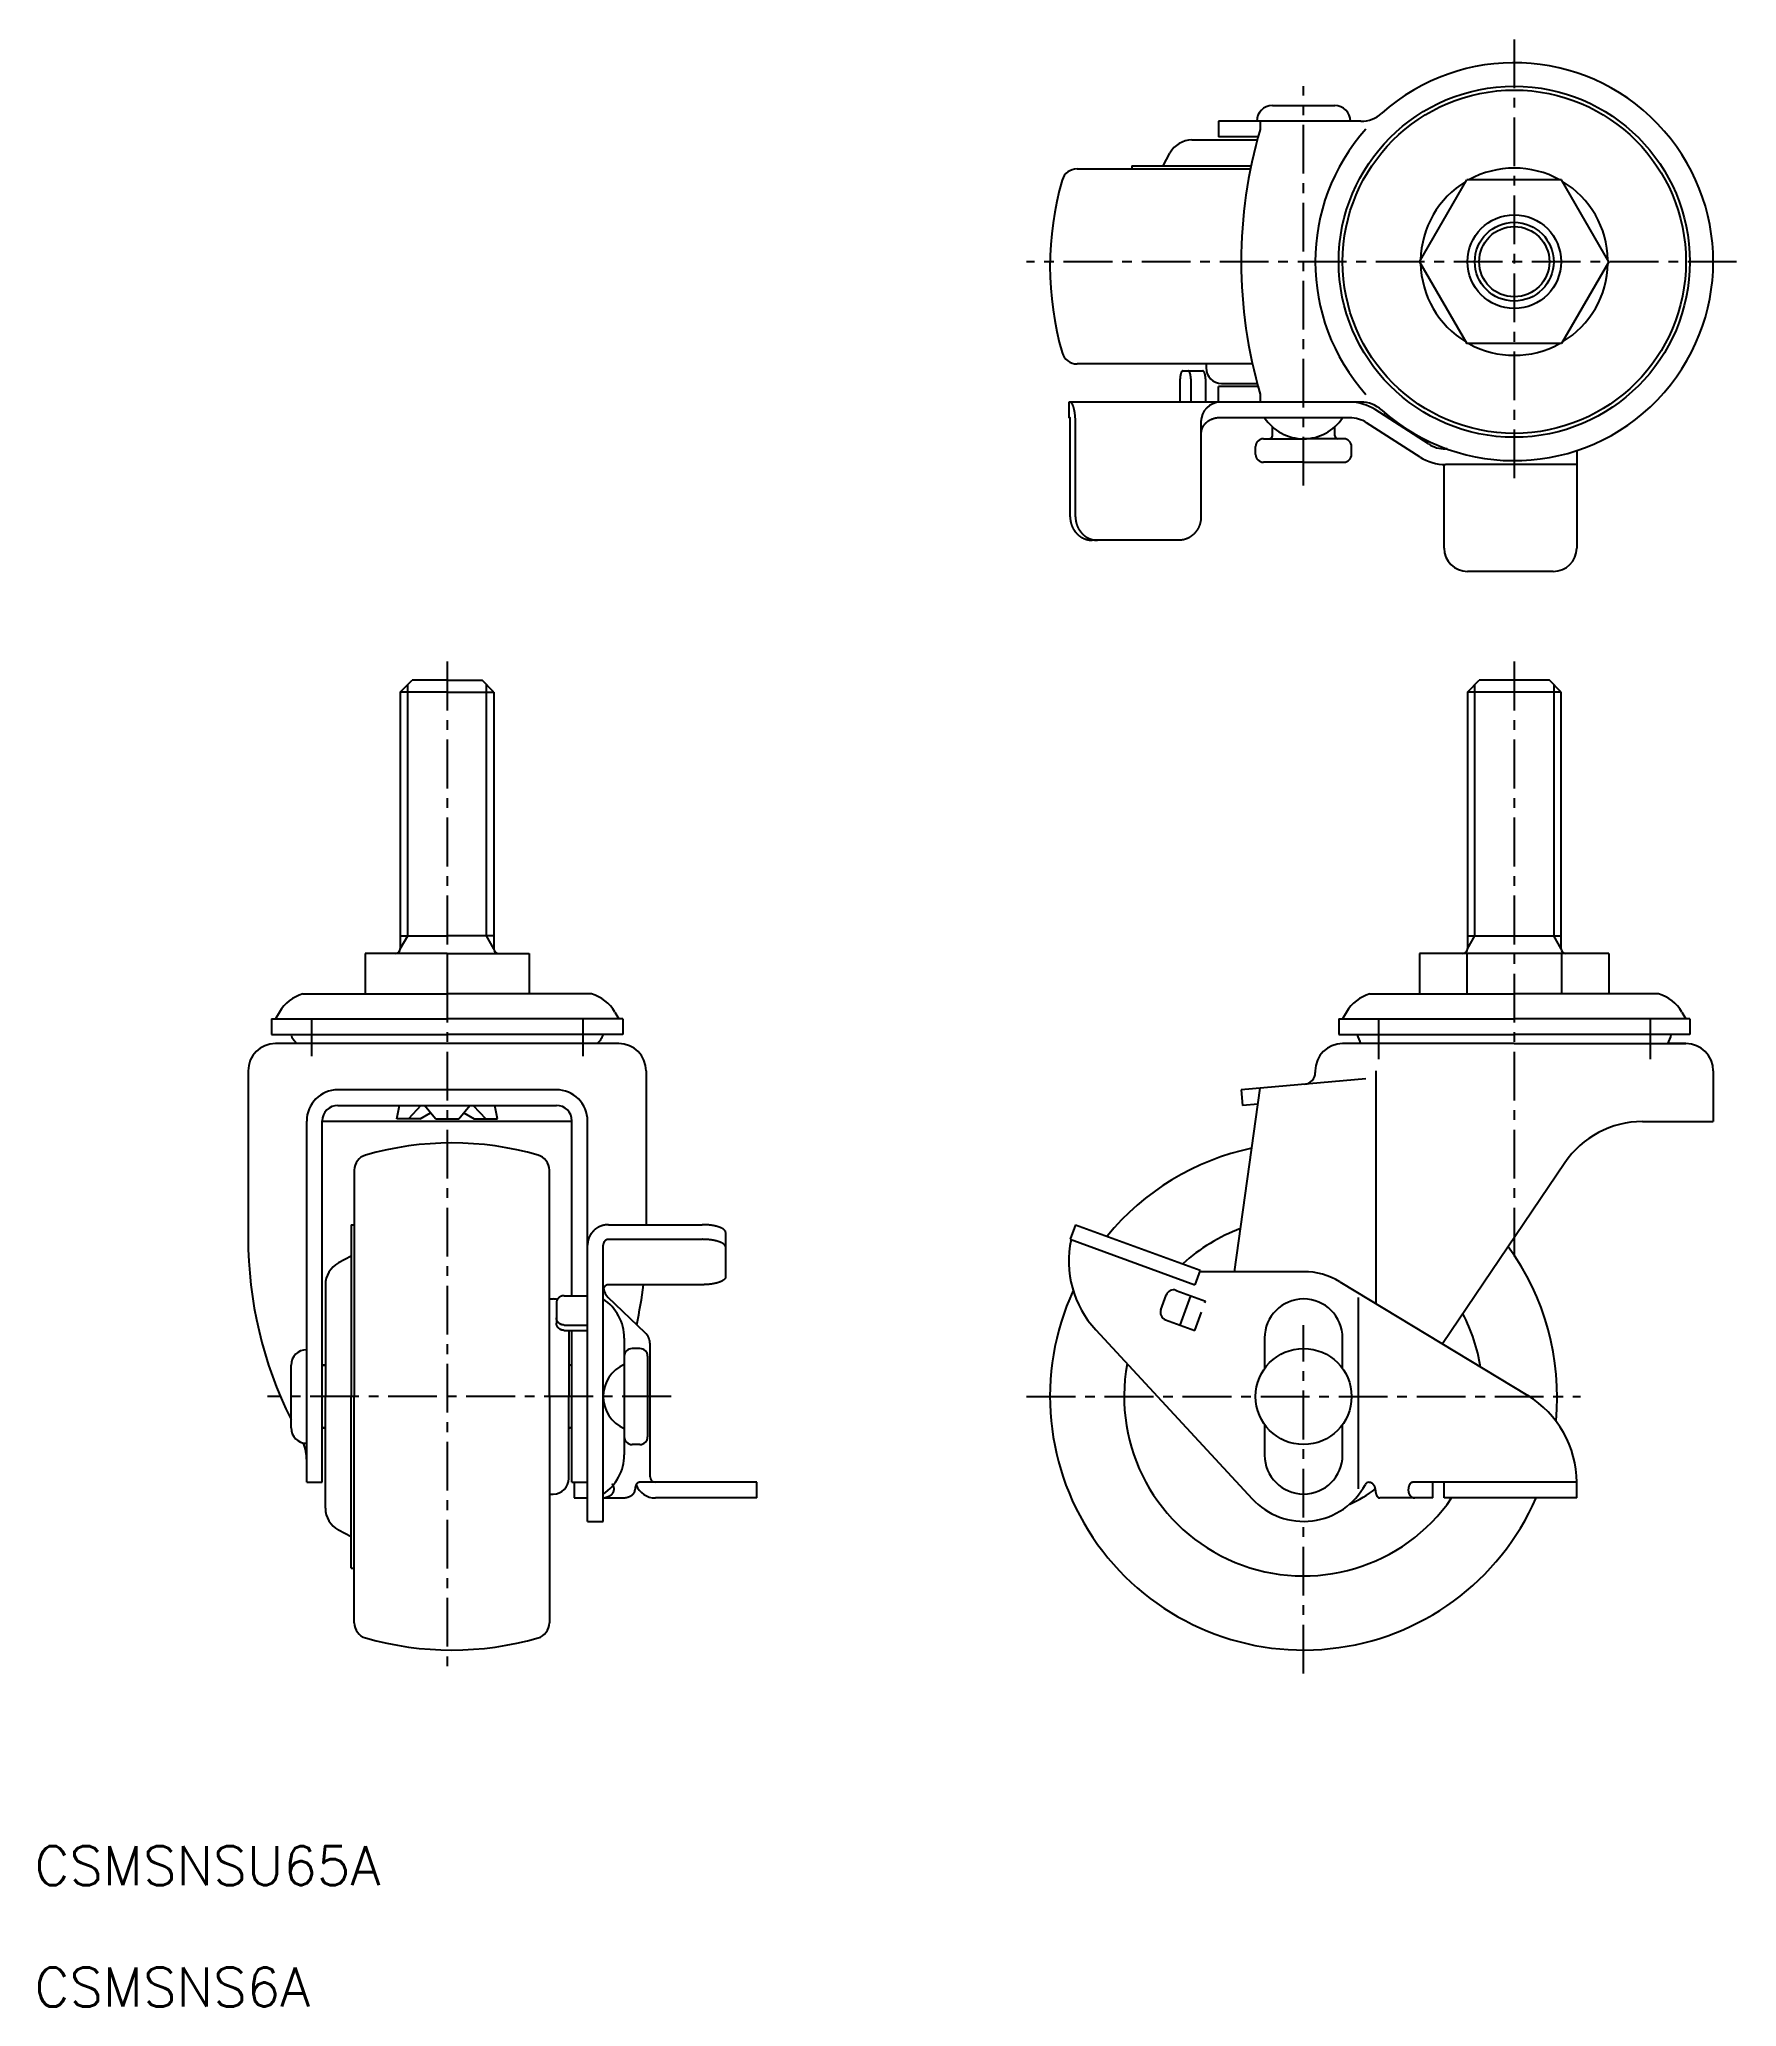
# Model space of a CAD drawing. Extents: x -2 to 216, y -1 to 251.
import ezdxf

# ---------------------------------------------------------------- set-up
doc = ezdxf.new("R2010")
doc.units = 0
doc.header["$LTSCALE"] = 5
doc.linetypes.add('CENTER', pattern=[2, 1.25, -0.25, 0.25, -0.25])
doc.linetypes.add('DASHED', pattern=[0.75, 0.5, -0.25])
doc.layers.get('0').update_dxf_attribs({"linetype": 'CONTINUOUS'})
doc.layers.add('CENTER', color=1, linetype='CENTER')
doc.styles.get("Standard").update_dxf_attribs({"font": 'txt.shx'})

msp = doc.modelspace()

# ---------------------------------------------------------------- texts
for s, p in [('CSMSNSU65A', (-2.2323, 14.696646)), ('CSMSNS6A', (-2.2323, -0.875106))]:
    msp.add_text(s, height=5).set_placement(p)

# ---------------------------------------------------------------- linework, layer by layer
at = {"color": 7, "linetype": 'CONTINUOUS'}
for p, q in [((156.432944, 242.780583), (164.432944, 242.780583)), ((149.539995, 240.780583), (149.539995, 238.780583)), ((167.7797, 240.780583), (149.539995, 240.780583)), ((154.879422, 240.780583), (154.879422, 239.739122)), ((146.125045, 238.380583), (154.496427, 238.380583)), ((154.605615, 238.780583), (149.539995, 238.780583)), ((131.412402, 234.680583), (153.624866, 234.680583)), ((138.432944, 235.080583), (138.432944, 234.680583)), ((138.432944, 235.080583), (153.707226, 235.080583)), ((142.432944, 235.080583), (143.310325, 236.702868)), ((175.308591, 222.780583), (181.370769, 233.280583)), ((193.495119, 233.280583), (181.370769, 233.280583)), ((199.557297, 222.780583), (193.495119, 233.280583)), ((175.308591, 222.780583), (181.370769, 212.280583)), ((199.557297, 222.780583), (193.495119, 212.280583)), ((193.495119, 212.280583), (181.370769, 212.280583)), ((153.880489, 209.680583), (131.412402, 209.680583)), ((147.932944, 209.680583), (147.932944, 209.180583)), ((147.932944, 209.680583), (147.932944, 209.180583)), ((144.612941, 204.780583), (144.612941, 207.780583)), ((144.954962, 208.780583), (147.518387, 208.780583)), ((145.981022, 207.780583), (145.981022, 204.780583)), ((147.860407, 207.780583), (147.860407, 204.780583)), ((154.605615, 206.780583), (149.539995, 206.780583)), ((149.539995, 204.780583), (149.539995, 206.780583)), ((149.932944, 207.180583), (154.496427, 207.180583)), ((130.342498, 204.780583), (130.342498, 202.780583)), ((166.345324, 204.780583), (130.342498, 204.780583)), ((160.432944, 204.780583), (149.432944, 204.780583)), ((167.7797, 204.780583), (149.539995, 204.780583)), ((154.879422, 205.822043), (154.879422, 204.780583)), ((130.503369, 202.780583), (130.342498, 202.780583)), ((130.519278, 190.080583), (130.519278, 202.080583)), ((130.519278, 190.080583), (130.519278, 202.080583)), ((131.203318, 190.080583), (131.203318, 202.080583)), ((147.280699, 202.280583), (147.280699, 190.080583)), ((166.345324, 202.780583), (149.780699, 202.780583)), ((175.361886, 197.735003), (168.5099, 202.144302)), ((176.444174, 199.416863), (169.592188, 203.826162)), ((170.901858, 203.364785), (170.728295, 203.09507)), ((155.282944, 200.080583), (160.432944, 200.080583)), ((156.432944, 200.480583), (156.432944, 201.615443)), ((165.582944, 200.080583), (160.432944, 200.080583)), ((164.432944, 200.480583), (164.432944, 201.615443)), ((175.01105, 200.510725), (174.932944, 200.38935)), ((154.282944, 198.080583), (154.282944, 199.080583)), ((160.432944, 197.080583), (155.282944, 197.080583)), ((160.432944, 197.080583), (165.582944, 197.080583)), ((166.582944, 198.080583), (166.582944, 199.080583)), ((178.432944, 186.080583), (178.432944, 196.783159)), ((178.8161, 198.780583), (178.60875, 198.780583)), ((195.432944, 196.780583), (178.60875, 196.780583)), ((195.432944, 198.567983), (195.432944, 186.080583)), ((144.461621, 187.080583), (133.338355, 187.080583)), ((192.432944, 183.080583), (181.432944, 183.080583)), ((44.670323, 167.625033), (46.170323, 169.125033)), ((50.670323, 169.125033), (46.170323, 169.125033)), ((50.670323, 169.125033), (55.170323, 169.125033)), ((56.670323, 167.625033), (55.170323, 169.125033)), ((181.432944, 167.625033), (182.932944, 169.125033)), ((191.932944, 169.125033), (182.932944, 169.125033)), ((193.432944, 167.625033), (191.932944, 169.125033)), ((50.670323, 167.625033), (44.670323, 167.625033)), ((44.670323, 167.625033), (44.670323, 134.725033)), ((50.670323, 167.625033), (56.670323, 167.625033)), ((56.670323, 167.625033), (56.670323, 134.725033)), ((193.432944, 167.625033), (181.432944, 167.625033)), ((181.432944, 167.625033), (181.432944, 134.725033)), ((193.432944, 134.725033), (193.432944, 167.625033)), ((44.670323, 136.370481), (50.670323, 136.370481)), ((56.670323, 136.370481), (50.670323, 136.370481)), ((181.432944, 136.370481), (193.432944, 136.370481)), ((40.170323, 134.125033), (40.170323, 128.925033)), ((50.670323, 134.125033), (40.170323, 134.125033)), ((50.670323, 134.125033), (50.670323, 128.925033)), ((50.670323, 134.125033), (61.170323, 134.125033)), ((61.170323, 134.125033), (61.170323, 128.925033)), ((61.170323, 134.125033), (61.170323, 128.925033)), ((175.308591, 134.125033), (175.308591, 128.925033)), ((199.557297, 134.125033), (175.308591, 134.125033)), ((181.370769, 134.125033), (181.370769, 128.925033)), ((193.495119, 134.125033), (193.495119, 128.925033)), ((199.557297, 134.125033), (199.557297, 128.925033)), ((32.170323, 128.925033), (50.670323, 128.925033)), ((69.170323, 128.925033), (50.670323, 128.925033)), ((168.932944, 128.925033), (187.432944, 128.925033)), ((205.932944, 128.925033), (187.432944, 128.925033)), ((29.180045, 126.607896), (28.670323, 125.725033)), ((72.160602, 126.607896), (72.670323, 125.725033)), ((165.942665, 126.607896), (165.432944, 125.725033)), ((208.923223, 126.607896), (209.432944, 125.725033)), ((28.170323, 125.725033), (28.170323, 123.725033)), ((28.170323, 125.725033), (50.670323, 125.725033)), ((28.170323, 123.725033), (50.670323, 123.725033)), ((73.170323, 125.725033), (50.670323, 125.725033)), ((73.170323, 123.725033), (50.670323, 123.725033)), ((73.170323, 125.725033), (73.170323, 123.725033)), ((164.932944, 125.725033), (164.932944, 123.725033)), ((164.932944, 125.725033), (187.432944, 125.725033)), ((164.932944, 123.725033), (187.432944, 123.725033)), ((209.932944, 125.725033), (187.432944, 125.725033)), ((209.932944, 123.725033), (187.432944, 123.725033)), ((209.932944, 125.725033), (209.932944, 123.725033)), ((72.670323, 122.568783), (28.670323, 122.568783)), ((187.432944, 122.568783), (165.432944, 122.568783)), ((187.432944, 122.568783), (209.432944, 122.568783)), ((209.432944, 122.568783), (207.046962, 122.568783)), ((25.170323, 119.068783), (25.170323, 97.686721)), ((76.170323, 119.068783), (76.170323, 99.354199)), ((161.932944, 119.068783), (161.932944, 118.84328)), ((169.674566, 119.068783), (169.674566, 89.253699)), ((212.932944, 119.068783), (212.932944, 112.568783)), ((64.670323, 116.63764), (36.670323, 116.63764)), ((151.573494, 93.328783), (154.879422, 116.85168)), ((168.426366, 118.036884), (152.432944, 116.63764)), ((152.432944, 116.63764), (152.607256, 114.645251)), ((36.670323, 114.645251), (64.670323, 114.645251)), ((44.223425, 112.900033), (44.553934, 114.645251)), ((47.312134, 114.645251), (45.714823, 112.900033)), ((47.206222, 112.900033), (48.546756, 113.67399)), ((49.178925, 112.900033), (47.753429, 114.645251)), ((52.161722, 112.900033), (53.587217, 114.645251)), ((52.793891, 113.67399), (54.134425, 112.900033)), ((54.028512, 114.645251), (55.625823, 112.900033)), ((57.117222, 112.900033), (56.786713, 114.645251)), ((154.593754, 114.819047), (152.607256, 114.645251)), ((32.670323, 66.328783), (32.670323, 112.63764)), ((34.670323, 66.328783), (34.670323, 112.645251)), ((66.670323, 112.568783), (34.670323, 112.568783)), ((47.206222, 112.900033), (44.223425, 112.900033)), ((49.178925, 112.900033), (52.161722, 112.900033)), ((54.134425, 112.900033), (57.117222, 112.900033)), ((66.670323, 90.250932), (66.670323, 112.645251)), ((68.670323, 61.328783), (68.670323, 112.63764)), ((203.851535, 112.568783), (212.932944, 112.568783)), ((38.770323, 106.349325), (38.770323, 77.328783)), ((63.770323, 77.328783), (63.770323, 106.349325)), ((193.903084, 107.279098), (178.244158, 84.063785)), ((38.370323, 99.328783), (38.770323, 99.328783)), ((38.370323, 99.328783), (38.370323, 77.328783)), ((71.370323, 99.354199), (83.370323, 99.354199)), ((131.203318, 99.354199), (130.519278, 97.474814)), ((131.203318, 99.354199), (147.178092, 93.539856)), ((70.670323, 61.328783), (70.670323, 96.73568)), ((71.370323, 97.474814), (83.370323, 97.474814)), ((86.370323, 92.686532), (86.370323, 98.328138)), ((130.519278, 97.474814), (146.494052, 91.660471)), ((38.370323, 95.328783), (36.748038, 94.451402)), ((147.178092, 93.539856), (146.494052, 91.660471)), ((160.432944, 93.328783), (147.101268, 93.328783)), ((35.070323, 91.636682), (35.070323, 77.328783)), ((83.370323, 91.660471), (71.370323, 91.660471)), ((144.101637, 90.934973), (147.860407, 89.566892)), ((165.095177, 92.027067), (189.16728, 77.448527)), ((63.770323, 89.828783), (64.270323, 89.828783)), ((63.770323, 89.828783), (64.270323, 89.828783)), ((64.670323, 89.31124), (64.670323, 86.747814)), ((65.670323, 90.250932), (68.670323, 90.250932)), ((76.047842, 85.502491), (71.292805, 90.019896)), ((142.135884, 88.457915), (142.819924, 90.3373)), ((144.612941, 86.492162), (145.981022, 90.250932)), ((167.432944, 90.026724), (167.432944, 65.506957)), ((65.670323, 86.492162), (68.670323, 86.492162)), ((65.670323, 85.808121), (68.670323, 85.808121)), ((66.270323, 85.808121), (66.270323, 77.328783)), ((66.670323, 66.328783), (66.670323, 85.808121)), ((133.798947, 85.869597), (153.82587, 64.217598)), ((142.733556, 87.176202), (146.492327, 85.808121)), ((73.370323, 84.817795), (73.370323, 77.328783)), ((75.370323, 83.478783), (74.370323, 83.478783)), ((76.670323, 67.028783), (76.670323, 84.052511)), ((155.432944, 84.828783), (155.432944, 80.909635)), ((165.432944, 80.909635), (165.432944, 84.828783)), ((30.670323, 73.328783), (30.670323, 81.328783)), ((34.670323, 81.328783), (35.070323, 81.328783)), ((35.070323, 81.328783), (34.670323, 81.328783)), ((66.670323, 81.328783), (66.270323, 81.328783)), ((66.270323, 81.328783), (66.420323, 81.328783)), ((76.370323, 82.478783), (76.370323, 72.178783)), ((35.070323, 63.020883), (35.070323, 77.328783)), ((38.370323, 55.328783), (38.370323, 77.328783)), ((38.770323, 48.308241), (38.770323, 77.328783)), ((63.770323, 77.328783), (63.770323, 48.308241)), ((66.270323, 68.849444), (66.270323, 77.328783)), ((73.370323, 77.328783), (73.370323, 69.839771)), ((35.070323, 73.328783), (34.670323, 73.328783)), ((34.670323, 73.328783), (35.070323, 73.328783)), ((66.270323, 73.328783), (66.420323, 73.328783)), ((66.670323, 73.328783), (66.270323, 73.328783)), ((155.432944, 73.747931), (155.432944, 69.828783)), ((165.432944, 69.828783), (165.432944, 73.747931)), ((66.270323, 66.828783), (66.270323, 71.392266)), ((75.370323, 71.178783), (74.370323, 71.178783)), ((32.670323, 66.328783), (34.670323, 66.328783)), ((66.670323, 66.328783), (68.670323, 66.328783)), ((66.953726, 66.328783), (66.953726, 64.328783)), ((90.370323, 66.328783), (75.28456, 66.328783)), ((90.370323, 64.328783), (90.370323, 66.328783)), ((195.432944, 66.328783), (174.3918, 66.328783)), ((176.985774, 64.328783), (176.985774, 66.328783)), ((178.432944, 64.328783), (178.432944, 66.328783)), ((195.432944, 64.328783), (195.432944, 66.328783)), ((63.770323, 64.828783), (64.270323, 64.828783)), ((63.770323, 64.828783), (64.270323, 64.828783)), ((66.953726, 64.328783), (68.670323, 64.328783)), ((70.670323, 64.328783), (73.061556, 64.328783)), ((90.370323, 64.328783), (77.370323, 64.328783)), ((176.985774, 64.328783), (170.187151, 64.328783)), ((195.432944, 64.328783), (178.432944, 64.328783)), ((68.670323, 61.328783), (70.670323, 61.328783)), ((38.370323, 59.328783), (36.748038, 60.206164)), ((38.370323, 55.328783), (38.770323, 55.328783))]:
    msp.add_line(p, q, dxfattribs=at)
at = {"color": 3, "linetype": 'CONTINUOUS'}
for p, q in [((45.620323, 136.370481), (45.620323, 168.575033)), ((55.720323, 136.370481), (55.720323, 168.575033)), ((182.382944, 136.370481), (182.382944, 168.575033)), ((192.482944, 168.575033), (192.482944, 136.370481)), ((44.670323, 134.725033), (45.620323, 136.370481)), ((56.670323, 134.725033), (55.720323, 136.370481)), ((181.432944, 134.725033), (182.382944, 136.370481)), ((193.432944, 134.725033), (192.482944, 136.370481))]:
    msp.add_line(p, q, dxfattribs=at)
at = {"color": 3, "linetype": 'DASHED'}
msp.add_line((146.492327, 85.808121), (147.860407, 89.566892), dxfattribs=at)
at = {"color": 7, "linetype": 'CONTINUOUS'}
for points in [[(144.955, 208.781, 0), (144.951, 208.781, 0), (144.947, 208.78, 0), (144.942, 208.78, 0), (144.938, 208.779, 0), (144.934, 208.779, 0), (144.93, 208.778, 0), (144.926, 208.777, 0), (144.921, 208.776, 0), (144.917, 208.774, 0), (144.913, 208.773, 0), (144.909, 208.771, 0), (144.905, 208.77, 0), (144.901, 208.768, 0), (144.896, 208.766, 0), (144.892, 208.764, 0), (144.888, 208.761, 0), (144.884, 208.759, 0), (144.88, 208.756, 0), (144.876, 208.754, 0), (144.872, 208.751, 0), (144.868, 208.748, 0), (144.864, 208.744, 0), (144.86, 208.741, 0), (144.856, 208.738, 0), (144.852, 208.734, 0), (144.848, 208.73, 0), (144.844, 208.726, 0), (144.84, 208.722, 0), (144.836, 208.718, 0), (144.832, 208.714, 0), (144.828, 208.709, 0), (144.824, 208.704, 0), (144.82, 208.7, 0), (144.816, 208.695, 0), (144.813, 208.69, 0), (144.809, 208.685, 0), (144.805, 208.679, 0), (144.801, 208.674, 0), (144.797, 208.668, 0), (144.794, 208.663, 0), (144.79, 208.657, 0), (144.786, 208.651, 0), (144.783, 208.645, 0), (144.779, 208.638, 0), (144.776, 208.632, 0), (144.772, 208.625, 0), (144.768, 208.619, 0), (144.765, 208.612, 0), (144.761, 208.605, 0), (144.758, 208.598, 0), (144.755, 208.591, 0), (144.751, 208.584, 0), (144.748, 208.576, 0), (144.745, 208.569, 0), (144.741, 208.561, 0), (144.738, 208.554, 0), (144.735, 208.546, 0), (144.732, 208.538, 0), (144.728, 208.53, 0), (144.725, 208.522, 0), (144.722, 208.513, 0), (144.719, 208.505, 0), (144.716, 208.496, 0), (144.713, 208.488, 0), (144.71, 208.479, 0), (144.707, 208.47, 0), (144.704, 208.461, 0), (144.702, 208.452, 0), (144.699, 208.443, 0), (144.696, 208.434, 0), (144.693, 208.424, 0), (144.691, 208.415, 0), (144.688, 208.405, 0), (144.685, 208.396, 0), (144.683, 208.386, 0), (144.68, 208.376, 0), (144.678, 208.366, 0), (144.675, 208.356, 0), (144.673, 208.346, 0), (144.671, 208.336, 0), (144.668, 208.326, 0), (144.666, 208.316, 0), (144.664, 208.305, 0), (144.662, 208.295, 0), (144.659, 208.284, 0), (144.657, 208.273, 0), (144.655, 208.263, 0), (144.653, 208.252, 0), (144.651, 208.241, 0), (144.649, 208.23, 0), (144.648, 208.219, 0), (144.646, 208.208, 0), (144.644, 208.197, 0), (144.642, 208.186, 0), (144.641, 208.175, 0), (144.639, 208.163, 0), (144.637, 208.152, 0), (144.636, 208.14, 0), (144.634, 208.129, 0), (144.633, 208.117, 0), (144.632, 208.106, 0), (144.63, 208.094, 0), (144.629, 208.083, 0), (144.628, 208.071, 0), (144.626, 208.059, 0), (144.625, 208.047, 0), (144.624, 208.035, 0), (144.623, 208.024, 0), (144.622, 208.012, 0), (144.621, 208, 0), (144.62, 207.988, 0), (144.62, 207.976, 0), (144.619, 207.964, 0), (144.618, 207.952, 0), (144.617, 207.939, 0), (144.617, 207.927, 0), (144.616, 207.915, 0), (144.616, 207.903, 0), (144.615, 207.891, 0), (144.615, 207.879, 0), (144.614, 207.866, 0), (144.614, 207.854, 0), (144.614, 207.842, 0), (144.613, 207.83, 0), (144.613, 207.817, 0), (144.613, 207.805, 0), (144.613, 207.793, 0), (144.613, 207.781, 0)], [(145.981, 207.781, 0), (145.981, 207.793, 0), (145.981, 207.805, 0), (145.981, 207.817, 0), (145.981, 207.83, 0), (145.98, 207.842, 0), (145.98, 207.854, 0), (145.98, 207.866, 0), (145.979, 207.879, 0), (145.979, 207.891, 0), (145.978, 207.903, 0), (145.978, 207.915, 0), (145.977, 207.927, 0), (145.977, 207.939, 0), (145.976, 207.952, 0), (145.975, 207.964, 0), (145.974, 207.976, 0), (145.974, 207.988, 0), (145.973, 208, 0), (145.972, 208.012, 0), (145.971, 208.024, 0), (145.97, 208.035, 0), (145.969, 208.047, 0), (145.967, 208.059, 0), (145.966, 208.071, 0), (145.965, 208.083, 0), (145.964, 208.094, 0), (145.962, 208.106, 0), (145.961, 208.117, 0), (145.96, 208.129, 0), (145.958, 208.14, 0), (145.957, 208.152, 0), (145.955, 208.163, 0), (145.953, 208.175, 0), (145.952, 208.186, 0), (145.95, 208.197, 0), (145.948, 208.208, 0), (145.946, 208.219, 0), (145.945, 208.23, 0), (145.943, 208.241, 0), (145.941, 208.252, 0), (145.939, 208.263, 0), (145.937, 208.273, 0), (145.934, 208.284, 0), (145.932, 208.295, 0), (145.93, 208.305, 0), (145.928, 208.316, 0), (145.926, 208.326, 0), (145.923, 208.336, 0), (145.921, 208.346, 0), (145.919, 208.356, 0), (145.916, 208.366, 0), (145.914, 208.376, 0), (145.911, 208.386, 0), (145.909, 208.396, 0), (145.906, 208.405, 0), (145.903, 208.415, 0), (145.901, 208.424, 0), (145.898, 208.434, 0), (145.895, 208.443, 0), (145.892, 208.452, 0), (145.89, 208.461, 0), (145.887, 208.47, 0), (145.884, 208.479, 0), (145.881, 208.488, 0), (145.878, 208.496, 0), (145.875, 208.505, 0), (145.872, 208.513, 0), (145.869, 208.522, 0), (145.866, 208.53, 0), (145.862, 208.538, 0), (145.859, 208.546, 0), (145.856, 208.554, 0), (145.853, 208.561, 0), (145.849, 208.569, 0), (145.846, 208.576, 0), (145.843, 208.584, 0), (145.839, 208.591, 0), (145.836, 208.598, 0), (145.832, 208.605, 0), (145.829, 208.612, 0), (145.826, 208.619, 0), (145.822, 208.625, 0), (145.818, 208.632, 0), (145.815, 208.638, 0), (145.811, 208.645, 0), (145.808, 208.651, 0), (145.804, 208.657, 0), (145.8, 208.663, 0), (145.797, 208.668, 0), (145.793, 208.674, 0), (145.789, 208.679, 0), (145.785, 208.685, 0), (145.781, 208.69, 0), (145.778, 208.695, 0), (145.774, 208.7, 0), (145.77, 208.704, 0), (145.766, 208.709, 0), (145.762, 208.714, 0), (145.758, 208.718, 0), (145.754, 208.722, 0), (145.75, 208.726, 0), (145.746, 208.73, 0), (145.742, 208.734, 0), (145.738, 208.738, 0), (145.734, 208.741, 0), (145.73, 208.744, 0), (145.726, 208.748, 0), (145.722, 208.751, 0), (145.718, 208.754, 0), (145.714, 208.756, 0), (145.71, 208.759, 0), (145.706, 208.761, 0), (145.702, 208.764, 0), (145.697, 208.766, 0), (145.693, 208.768, 0), (145.689, 208.77, 0), (145.685, 208.771, 0), (145.681, 208.773, 0), (145.677, 208.774, 0), (145.673, 208.776, 0), (145.668, 208.777, 0), (145.664, 208.778, 0), (145.66, 208.779, 0), (145.656, 208.779, 0), (145.652, 208.78, 0), (145.647, 208.78, 0), (145.643, 208.781, 0), (145.639, 208.781, 0)], [(147.86, 207.781, 0), (147.86, 207.793, 0), (147.86, 207.805, 0), (147.86, 207.817, 0), (147.86, 207.83, 0), (147.86, 207.842, 0), (147.859, 207.854, 0), (147.859, 207.866, 0), (147.859, 207.879, 0), (147.858, 207.891, 0), (147.858, 207.903, 0), (147.857, 207.915, 0), (147.857, 207.927, 0), (147.856, 207.939, 0), (147.855, 207.952, 0), (147.855, 207.964, 0), (147.854, 207.976, 0), (147.853, 207.988, 0), (147.852, 208, 0), (147.851, 208.012, 0), (147.85, 208.024, 0), (147.849, 208.035, 0), (147.848, 208.047, 0), (147.847, 208.059, 0), (147.846, 208.071, 0), (147.844, 208.083, 0), (147.843, 208.094, 0), (147.842, 208.106, 0), (147.84, 208.117, 0), (147.839, 208.129, 0), (147.837, 208.14, 0), (147.836, 208.152, 0), (147.834, 208.163, 0), (147.833, 208.175, 0), (147.831, 208.186, 0), (147.829, 208.197, 0), (147.828, 208.208, 0), (147.826, 208.219, 0), (147.824, 208.23, 0), (147.822, 208.241, 0), (147.82, 208.252, 0), (147.818, 208.263, 0), (147.816, 208.273, 0), (147.814, 208.284, 0), (147.812, 208.295, 0), (147.81, 208.305, 0), (147.807, 208.316, 0), (147.805, 208.326, 0), (147.803, 208.336, 0), (147.8, 208.346, 0), (147.798, 208.356, 0), (147.796, 208.366, 0), (147.793, 208.376, 0), (147.791, 208.386, 0), (147.788, 208.396, 0), (147.785, 208.405, 0), (147.783, 208.415, 0), (147.78, 208.424, 0), (147.777, 208.434, 0), (147.775, 208.443, 0), (147.772, 208.452, 0), (147.769, 208.461, 0), (147.766, 208.47, 0), (147.763, 208.479, 0), (147.76, 208.488, 0), (147.757, 208.496, 0), (147.754, 208.505, 0), (147.751, 208.513, 0), (147.748, 208.522, 0), (147.745, 208.53, 0), (147.742, 208.538, 0), (147.739, 208.546, 0), (147.735, 208.554, 0), (147.732, 208.561, 0), (147.729, 208.569, 0), (147.725, 208.576, 0), (147.722, 208.584, 0), (147.719, 208.591, 0), (147.715, 208.598, 0), (147.712, 208.605, 0), (147.708, 208.612, 0), (147.705, 208.619, 0), (147.701, 208.625, 0), (147.698, 208.632, 0), (147.694, 208.638, 0), (147.691, 208.645, 0), (147.687, 208.651, 0), (147.683, 208.657, 0), (147.68, 208.663, 0), (147.676, 208.668, 0), (147.672, 208.674, 0), (147.668, 208.679, 0), (147.665, 208.685, 0), (147.661, 208.69, 0), (147.657, 208.695, 0), (147.653, 208.7, 0), (147.649, 208.704, 0), (147.645, 208.709, 0), (147.641, 208.714, 0), (147.638, 208.718, 0), (147.634, 208.722, 0), (147.63, 208.726, 0), (147.626, 208.73, 0), (147.622, 208.734, 0), (147.618, 208.738, 0), (147.614, 208.741, 0), (147.61, 208.744, 0), (147.606, 208.748, 0), (147.601, 208.751, 0), (147.597, 208.754, 0), (147.593, 208.756, 0), (147.589, 208.759, 0), (147.585, 208.761, 0), (147.581, 208.764, 0), (147.577, 208.766, 0), (147.573, 208.768, 0), (147.569, 208.77, 0), (147.564, 208.771, 0), (147.56, 208.773, 0), (147.556, 208.774, 0), (147.552, 208.776, 0), (147.548, 208.777, 0), (147.544, 208.778, 0), (147.539, 208.779, 0), (147.535, 208.779, 0), (147.531, 208.78, 0), (147.527, 208.78, 0), (147.523, 208.781, 0), (147.518, 208.781, 0)], [(131.203, 202.081, 0), (131.203, 202.114, 0), (131.203, 202.147, 0), (131.203, 202.18, 0), (131.202, 202.213, 0), (131.202, 202.246, 0), (131.201, 202.279, 0), (131.201, 202.312, 0), (131.2, 202.345, 0), (131.199, 202.378, 0), (131.198, 202.411, 0), (131.197, 202.444, 0), (131.196, 202.477, 0), (131.194, 202.509, 0), (131.193, 202.542, 0), (131.191, 202.575, 0), (131.19, 202.607, 0), (131.188, 202.64, 0), (131.186, 202.672, 0), (131.184, 202.704, 0), (131.182, 202.737, 0), (131.18, 202.769, 0), (131.178, 202.801, 0), (131.176, 202.833, 0), (131.173, 202.864, 0), (131.171, 202.896, 0), (131.168, 202.928, 0), (131.165, 202.959, 0), (131.162, 202.99, 0), (131.159, 203.021, 0), (131.156, 203.052, 0), (131.153, 203.083, 0), (131.15, 203.114, 0), (131.147, 203.144, 0), (131.143, 203.175, 0), (131.14, 203.205, 0), (131.136, 203.235, 0), (131.132, 203.265, 0), (131.129, 203.295, 0), (131.125, 203.324, 0), (131.121, 203.353, 0), (131.117, 203.382, 0), (131.112, 203.411, 0), (131.108, 203.44, 0), (131.104, 203.469, 0), (131.099, 203.497, 0), (131.095, 203.525, 0), (131.09, 203.553, 0), (131.085, 203.581, 0), (131.081, 203.608, 0), (131.076, 203.635, 0), (131.071, 203.662, 0), (131.066, 203.689, 0), (131.06, 203.715, 0), (131.055, 203.742, 0), (131.05, 203.768, 0), (131.044, 203.793, 0), (131.039, 203.819, 0), (131.033, 203.844, 0), (131.028, 203.869, 0), (131.022, 203.894, 0), (131.016, 203.918, 0), (131.01, 203.942, 0), (131.004, 203.966, 0), (130.998, 203.99, 0), (130.992, 204.013, 0), (130.986, 204.036, 0), (130.98, 204.059, 0), (130.973, 204.081, 0), (130.967, 204.103, 0), (130.961, 204.125, 0), (130.954, 204.147, 0), (130.947, 204.168, 0), (130.941, 204.189, 0), (130.934, 204.209, 0), (130.927, 204.229, 0), (130.92, 204.249, 0), (130.913, 204.269, 0), (130.906, 204.288, 0), (130.899, 204.307, 0), (130.892, 204.326, 0), (130.885, 204.344, 0), (130.878, 204.362, 0), (130.871, 204.379, 0), (130.863, 204.396, 0), (130.856, 204.413, 0), (130.848, 204.43, 0), (130.841, 204.446, 0), (130.833, 204.462, 0), (130.826, 204.477, 0), (130.818, 204.492, 0), (130.81, 204.507, 0), (130.803, 204.521, 0), (130.795, 204.535, 0), (130.787, 204.549, 0), (130.779, 204.562, 0), (130.771, 204.575, 0), (130.763, 204.588, 0), (130.755, 204.6, 0), (130.747, 204.611, 0), (130.739, 204.623, 0), (130.731, 204.634, 0), (130.723, 204.644, 0), (130.715, 204.655, 0), (130.707, 204.664, 0), (130.698, 204.674, 0), (130.69, 204.683, 0), (130.682, 204.691, 0), (130.673, 204.7, 0), (130.665, 204.708, 0), (130.657, 204.715, 0), (130.648, 204.722, 0), (130.64, 204.729, 0), (130.631, 204.735, 0), (130.623, 204.741, 0), (130.615, 204.746, 0), (130.606, 204.751, 0), (130.598, 204.756, 0), (130.589, 204.76, 0), (130.581, 204.764, 0), (130.572, 204.768, 0), (130.563, 204.771, 0), (130.555, 204.773, 0), (130.546, 204.776, 0), (130.538, 204.777, 0), (130.529, 204.779, 0), (130.521, 204.78, 0), (130.512, 204.78, 0), (130.503, 204.781, 0)], [(130.519, 202.081, 0), (130.519, 202.089, 0), (130.519, 202.098, 0), (130.519, 202.106, 0), (130.519, 202.115, 0), (130.519, 202.124, 0), (130.519, 202.132, 0), (130.519, 202.141, 0), (130.519, 202.149, 0), (130.519, 202.158, 0), (130.519, 202.166, 0), (130.519, 202.175, 0), (130.519, 202.183, 0), (130.519, 202.192, 0), (130.519, 202.2, 0), (130.519, 202.209, 0), (130.519, 202.217, 0), (130.519, 202.226, 0), (130.519, 202.234, 0), (130.519, 202.242, 0), (130.519, 202.251, 0), (130.519, 202.259, 0), (130.519, 202.267, 0), (130.519, 202.276, 0), (130.519, 202.284, 0), (130.519, 202.292, 0), (130.518, 202.3, 0), (130.518, 202.308, 0), (130.518, 202.316, 0), (130.518, 202.324, 0), (130.518, 202.333, 0), (130.518, 202.341, 0), (130.518, 202.348, 0), (130.518, 202.356, 0), (130.518, 202.364, 0), (130.518, 202.372, 0), (130.518, 202.38, 0), (130.518, 202.388, 0), (130.518, 202.395, 0), (130.517, 202.403, 0), (130.517, 202.411, 0), (130.517, 202.418, 0), (130.517, 202.426, 0), (130.517, 202.433, 0), (130.517, 202.44, 0), (130.517, 202.448, 0), (130.517, 202.455, 0), (130.517, 202.462, 0), (130.517, 202.469, 0), (130.516, 202.477, 0), (130.516, 202.484, 0), (130.516, 202.491, 0), (130.516, 202.498, 0), (130.516, 202.504, 0), (130.516, 202.511, 0), (130.516, 202.518, 0), (130.516, 202.525, 0), (130.516, 202.531, 0), (130.515, 202.538, 0), (130.515, 202.544, 0), (130.515, 202.551, 0), (130.515, 202.557, 0), (130.515, 202.563, 0), (130.515, 202.569, 0), (130.515, 202.576, 0), (130.514, 202.582, 0), (130.514, 202.588, 0), (130.514, 202.593, 0), (130.514, 202.599, 0), (130.514, 202.605, 0), (130.514, 202.611, 0), (130.514, 202.616, 0), (130.513, 202.622, 0), (130.513, 202.627, 0), (130.513, 202.632, 0), (130.513, 202.638, 0), (130.513, 202.643, 0), (130.513, 202.648, 0), (130.513, 202.653, 0), (130.512, 202.658, 0), (130.512, 202.663, 0), (130.512, 202.667, 0), (130.512, 202.672, 0), (130.512, 202.677, 0), (130.512, 202.681, 0), (130.511, 202.685, 0), (130.511, 202.69, 0), (130.511, 202.694, 0), (130.511, 202.698, 0), (130.511, 202.702, 0), (130.511, 202.706, 0), (130.51, 202.71, 0), (130.51, 202.713, 0), (130.51, 202.717, 0), (130.51, 202.721, 0), (130.51, 202.724, 0), (130.509, 202.727, 0), (130.509, 202.731, 0), (130.509, 202.734, 0), (130.509, 202.737, 0), (130.509, 202.74, 0), (130.509, 202.743, 0), (130.508, 202.745, 0), (130.508, 202.748, 0), (130.508, 202.75, 0), (130.508, 202.753, 0), (130.508, 202.755, 0), (130.507, 202.757, 0), (130.507, 202.76, 0), (130.507, 202.762, 0), (130.507, 202.764, 0), (130.507, 202.765, 0), (130.506, 202.767, 0), (130.506, 202.769, 0), (130.506, 202.77, 0), (130.506, 202.772, 0), (130.506, 202.773, 0), (130.506, 202.774, 0), (130.505, 202.775, 0), (130.505, 202.776, 0), (130.505, 202.777, 0), (130.505, 202.778, 0), (130.505, 202.779, 0), (130.504, 202.779, 0), (130.504, 202.78, 0), (130.504, 202.78, 0), (130.504, 202.78, 0), (130.504, 202.781, 0), (130.503, 202.781, 0)], [(149.781, 202.781, 0), (149.75, 202.78, 0), (149.719, 202.78, 0), (149.689, 202.779, 0), (149.658, 202.778, 0), (149.627, 202.777, 0), (149.597, 202.775, 0), (149.566, 202.773, 0), (149.536, 202.771, 0), (149.505, 202.768, 0), (149.475, 202.766, 0), (149.444, 202.762, 0), (149.414, 202.759, 0), (149.384, 202.755, 0), (149.353, 202.751, 0), (149.323, 202.747, 0), (149.293, 202.742, 0), (149.263, 202.737, 0), (149.233, 202.732, 0), (149.203, 202.726, 0), (149.173, 202.721, 0), (149.144, 202.715, 0), (149.114, 202.708, 0), (149.084, 202.701, 0), (149.055, 202.694, 0), (149.026, 202.687, 0), (148.996, 202.68, 0), (148.967, 202.672, 0), (148.938, 202.664, 0), (148.91, 202.655, 0), (148.881, 202.647, 0), (148.852, 202.638, 0), (148.824, 202.628, 0), (148.796, 202.619, 0), (148.768, 202.609, 0), (148.74, 202.599, 0), (148.712, 202.589, 0), (148.684, 202.578, 0), (148.657, 202.567, 0), (148.629, 202.556, 0), (148.602, 202.544, 0), (148.575, 202.533, 0), (148.548, 202.521, 0), (148.522, 202.509, 0), (148.495, 202.496, 0), (148.469, 202.483, 0), (148.443, 202.47, 0), (148.417, 202.457, 0), (148.392, 202.444, 0), (148.366, 202.43, 0), (148.341, 202.416, 0), (148.316, 202.401, 0), (148.291, 202.387, 0), (148.267, 202.372, 0), (148.243, 202.357, 0), (148.219, 202.342, 0), (148.195, 202.327, 0), (148.171, 202.311, 0), (148.148, 202.295, 0), (148.125, 202.279, 0), (148.102, 202.262, 0), (148.079, 202.246, 0), (148.057, 202.229, 0), (148.035, 202.212, 0), (148.013, 202.195, 0), (147.991, 202.177, 0), (147.97, 202.16, 0), (147.949, 202.142, 0), (147.928, 202.124, 0), (147.908, 202.105, 0), (147.888, 202.087, 0), (147.868, 202.068, 0), (147.848, 202.049, 0), (147.829, 202.03, 0), (147.81, 202.011, 0), (147.791, 201.992, 0), (147.773, 201.972, 0), (147.755, 201.952, 0), (147.737, 201.932, 0), (147.719, 201.912, 0), (147.702, 201.892, 0), (147.685, 201.871, 0), (147.669, 201.851, 0), (147.652, 201.83, 0), (147.636, 201.809, 0), (147.621, 201.788, 0), (147.605, 201.766, 0), (147.591, 201.745, 0), (147.576, 201.723, 0), (147.562, 201.702, 0), (147.548, 201.68, 0), (147.534, 201.658, 0), (147.521, 201.636, 0), (147.508, 201.613, 0), (147.495, 201.591, 0), (147.483, 201.569, 0), (147.471, 201.546, 0), (147.459, 201.523, 0), (147.448, 201.5, 0), (147.437, 201.477, 0), (147.427, 201.454, 0), (147.417, 201.431, 0), (147.407, 201.408, 0), (147.397, 201.385, 0), (147.388, 201.361, 0), (147.38, 201.338, 0), (147.371, 201.314, 0), (147.363, 201.29, 0), (147.356, 201.267, 0), (147.348, 201.243, 0), (147.341, 201.219, 0), (147.335, 201.195, 0), (147.329, 201.171, 0), (147.323, 201.147, 0), (147.318, 201.123, 0), (147.312, 201.098, 0), (147.308, 201.074, 0), (147.303, 201.05, 0), (147.3, 201.025, 0), (147.296, 201.001, 0), (147.293, 200.977, 0), (147.29, 200.952, 0), (147.287, 200.928, 0), (147.285, 200.903, 0), (147.284, 200.879, 0), (147.282, 200.854, 0), (147.281, 200.83, 0), (147.281, 200.805, 0), (147.281, 200.781, 0)], [(130.519, 190.081, 0), (130.519, 190.044, 0), (130.52, 190.007, 0), (130.521, 189.97, 0), (130.523, 189.933, 0), (130.525, 189.897, 0), (130.527, 189.86, 0), (130.53, 189.823, 0), (130.533, 189.787, 0), (130.536, 189.75, 0), (130.54, 189.713, 0), (130.545, 189.677, 0), (130.55, 189.64, 0), (130.555, 189.604, 0), (130.561, 189.568, 0), (130.567, 189.531, 0), (130.573, 189.495, 0), (130.58, 189.459, 0), (130.588, 189.423, 0), (130.596, 189.387, 0), (130.604, 189.352, 0), (130.612, 189.316, 0), (130.621, 189.28, 0), (130.631, 189.245, 0), (130.641, 189.21, 0), (130.651, 189.175, 0), (130.662, 189.14, 0), (130.673, 189.105, 0), (130.684, 189.07, 0), (130.696, 189.035, 0), (130.708, 189.001, 0), (130.721, 188.967, 0), (130.734, 188.933, 0), (130.747, 188.899, 0), (130.761, 188.865, 0), (130.775, 188.831, 0), (130.79, 188.798, 0), (130.805, 188.765, 0), (130.82, 188.732, 0), (130.836, 188.699, 0), (130.852, 188.666, 0), (130.869, 188.634, 0), (130.886, 188.602, 0), (130.903, 188.57, 0), (130.92, 188.538, 0), (130.938, 188.507, 0), (130.957, 188.476, 0), (130.975, 188.445, 0), (130.994, 188.414, 0), (131.014, 188.383, 0), (131.034, 188.353, 0), (131.054, 188.323, 0), (131.074, 188.293, 0), (131.095, 188.264, 0), (131.116, 188.235, 0), (131.137, 188.206, 0), (131.159, 188.177, 0), (131.181, 188.149, 0), (131.204, 188.121, 0), (131.226, 188.093, 0), (131.25, 188.066, 0), (131.273, 188.039, 0), (131.297, 188.012, 0), (131.321, 187.985, 0), (131.345, 187.959, 0), (131.37, 187.933, 0), (131.394, 187.908, 0), (131.42, 187.883, 0), (131.445, 187.858, 0), (131.471, 187.833, 0), (131.497, 187.809, 0), (131.523, 187.785, 0), (131.55, 187.762, 0), (131.577, 187.738, 0), (131.604, 187.716, 0), (131.631, 187.693, 0), (131.659, 187.671, 0), (131.687, 187.649, 0), (131.715, 187.628, 0), (131.744, 187.607, 0), (131.772, 187.586, 0), (131.801, 187.566, 0), (131.83, 187.546, 0), (131.859, 187.527, 0), (131.889, 187.507, 0), (131.919, 187.489, 0), (131.949, 187.47, 0), (131.979, 187.452, 0), (132.009, 187.435, 0), (132.04, 187.418, 0), (132.071, 187.401, 0), (132.102, 187.385, 0), (132.133, 187.369, 0), (132.164, 187.353, 0), (132.196, 187.338, 0), (132.228, 187.323, 0), (132.26, 187.309, 0), (132.292, 187.295, 0), (132.324, 187.282, 0), (132.356, 187.269, 0), (132.389, 187.256, 0), (132.421, 187.244, 0), (132.454, 187.232, 0), (132.487, 187.221, 0), (132.52, 187.21, 0), (132.553, 187.199, 0), (132.586, 187.189, 0), (132.62, 187.18, 0), (132.653, 187.17, 0), (132.687, 187.162, 0), (132.721, 187.153, 0), (132.754, 187.146, 0), (132.788, 187.138, 0), (132.822, 187.131, 0), (132.856, 187.125, 0), (132.891, 187.119, 0), (132.925, 187.113, 0), (132.959, 187.108, 0), (132.993, 187.103, 0), (133.028, 187.099, 0), (133.062, 187.095, 0), (133.096, 187.092, 0), (133.131, 187.089, 0), (133.165, 187.086, 0), (133.2, 187.084, 0), (133.235, 187.083, 0), (133.269, 187.081, 0), (133.304, 187.081, 0), (133.338, 187.081, 0)], [(131.203, 190.081, 0), (131.204, 190.044, 0), (131.204, 190.007, 0), (131.205, 189.97, 0), (131.207, 189.933, 0), (131.209, 189.897, 0), (131.211, 189.86, 0), (131.214, 189.823, 0), (131.217, 189.787, 0), (131.22, 189.75, 0), (131.225, 189.713, 0), (131.229, 189.677, 0), (131.234, 189.64, 0), (131.239, 189.604, 0), (131.245, 189.568, 0), (131.251, 189.531, 0), (131.257, 189.495, 0), (131.264, 189.459, 0), (131.272, 189.423, 0), (131.28, 189.387, 0), (131.288, 189.352, 0), (131.296, 189.316, 0), (131.305, 189.28, 0), (131.315, 189.245, 0), (131.325, 189.21, 0), (131.335, 189.175, 0), (131.346, 189.14, 0), (131.357, 189.105, 0), (131.368, 189.07, 0), (131.38, 189.035, 0), (131.392, 189.001, 0), (131.405, 188.967, 0), (131.418, 188.933, 0), (131.431, 188.899, 0), (131.445, 188.865, 0), (131.459, 188.831, 0), (131.474, 188.798, 0), (131.489, 188.765, 0), (131.504, 188.732, 0), (131.52, 188.699, 0), (131.536, 188.666, 0), (131.553, 188.634, 0), (131.57, 188.602, 0), (131.587, 188.57, 0), (131.604, 188.538, 0), (131.622, 188.507, 0), (131.641, 188.476, 0), (131.659, 188.445, 0), (131.678, 188.414, 0), (131.698, 188.383, 0), (131.718, 188.353, 0), (131.738, 188.323, 0), (131.758, 188.293, 0), (131.779, 188.264, 0), (131.8, 188.235, 0), (131.821, 188.206, 0), (131.843, 188.177, 0), (131.865, 188.149, 0), (131.888, 188.121, 0), (131.911, 188.093, 0), (131.934, 188.066, 0), (131.957, 188.039, 0), (131.981, 188.012, 0), (132.005, 187.985, 0), (132.029, 187.959, 0), (132.054, 187.933, 0), (132.079, 187.908, 0), (132.104, 187.883, 0), (132.129, 187.858, 0), (132.155, 187.833, 0), (132.181, 187.809, 0), (132.207, 187.785, 0), (132.234, 187.762, 0), (132.261, 187.738, 0), (132.288, 187.716, 0), (132.315, 187.693, 0), (132.343, 187.671, 0), (132.371, 187.649, 0), (132.399, 187.628, 0), (132.428, 187.607, 0), (132.456, 187.586, 0), (132.485, 187.566, 0), (132.514, 187.546, 0), (132.544, 187.527, 0), (132.573, 187.507, 0), (132.603, 187.489, 0), (132.633, 187.47, 0), (132.663, 187.452, 0), (132.693, 187.435, 0), (132.724, 187.418, 0), (132.755, 187.401, 0), (132.786, 187.385, 0), (132.817, 187.369, 0), (132.848, 187.353, 0), (132.88, 187.338, 0), (132.912, 187.323, 0), (132.944, 187.309, 0), (132.976, 187.295, 0), (133.008, 187.282, 0), (133.04, 187.269, 0), (133.073, 187.256, 0), (133.105, 187.244, 0), (133.138, 187.232, 0), (133.171, 187.221, 0), (133.204, 187.21, 0), (133.237, 187.199, 0), (133.271, 187.189, 0), (133.304, 187.18, 0), (133.337, 187.17, 0), (133.371, 187.162, 0), (133.405, 187.153, 0), (133.439, 187.146, 0), (133.472, 187.138, 0), (133.506, 187.131, 0), (133.54, 187.125, 0), (133.575, 187.119, 0), (133.609, 187.113, 0), (133.643, 187.108, 0), (133.677, 187.103, 0), (133.712, 187.099, 0), (133.746, 187.095, 0), (133.781, 187.092, 0), (133.815, 187.089, 0), (133.85, 187.086, 0), (133.884, 187.084, 0), (133.919, 187.083, 0), (133.953, 187.081, 0), (133.988, 187.081, 0), (134.022, 187.081, 0)], [(147.281, 190.081, 0), (147.28, 190.044, 0), (147.28, 190.007, 0), (147.279, 189.97, 0), (147.277, 189.933, 0), (147.275, 189.897, 0), (147.273, 189.86, 0), (147.27, 189.823, 0), (147.267, 189.787, 0), (147.264, 189.75, 0), (147.259, 189.713, 0), (147.255, 189.677, 0), (147.25, 189.64, 0), (147.245, 189.604, 0), (147.239, 189.568, 0), (147.233, 189.531, 0), (147.227, 189.495, 0), (147.22, 189.459, 0), (147.212, 189.423, 0), (147.204, 189.387, 0), (147.196, 189.352, 0), (147.188, 189.316, 0), (147.179, 189.28, 0), (147.169, 189.245, 0), (147.159, 189.21, 0), (147.149, 189.175, 0), (147.138, 189.14, 0), (147.127, 189.105, 0), (147.116, 189.07, 0), (147.104, 189.035, 0), (147.092, 189.001, 0), (147.079, 188.967, 0), (147.066, 188.933, 0), (147.053, 188.899, 0), (147.039, 188.865, 0), (147.025, 188.831, 0), (147.01, 188.798, 0), (146.995, 188.765, 0), (146.98, 188.732, 0), (146.964, 188.699, 0), (146.948, 188.666, 0), (146.931, 188.634, 0), (146.914, 188.602, 0), (146.897, 188.57, 0), (146.88, 188.538, 0), (146.862, 188.507, 0), (146.843, 188.476, 0), (146.825, 188.445, 0), (146.806, 188.414, 0), (146.786, 188.383, 0), (146.766, 188.353, 0), (146.746, 188.323, 0), (146.726, 188.293, 0), (146.705, 188.264, 0), (146.684, 188.235, 0), (146.663, 188.206, 0), (146.641, 188.177, 0), (146.619, 188.149, 0), (146.596, 188.121, 0), (146.573, 188.093, 0), (146.55, 188.066, 0), (146.527, 188.039, 0), (146.503, 188.012, 0), (146.479, 187.985, 0), (146.455, 187.959, 0), (146.43, 187.933, 0), (146.405, 187.908, 0), (146.38, 187.883, 0), (146.355, 187.858, 0), (146.329, 187.833, 0), (146.303, 187.809, 0), (146.277, 187.785, 0), (146.25, 187.762, 0), (146.223, 187.738, 0), (146.196, 187.716, 0), (146.169, 187.693, 0), (146.141, 187.671, 0), (146.113, 187.649, 0), (146.085, 187.628, 0), (146.056, 187.607, 0), (146.028, 187.586, 0), (145.999, 187.566, 0), (145.97, 187.546, 0), (145.94, 187.527, 0), (145.911, 187.507, 0), (145.881, 187.489, 0), (145.851, 187.47, 0), (145.821, 187.452, 0), (145.791, 187.435, 0), (145.76, 187.418, 0), (145.729, 187.401, 0), (145.698, 187.385, 0), (145.667, 187.369, 0), (145.636, 187.353, 0), (145.604, 187.338, 0), (145.572, 187.323, 0), (145.54, 187.309, 0), (145.508, 187.295, 0), (145.476, 187.282, 0), (145.444, 187.269, 0), (145.411, 187.256, 0), (145.379, 187.244, 0), (145.346, 187.232, 0), (145.313, 187.221, 0), (145.28, 187.21, 0), (145.247, 187.199, 0), (145.214, 187.189, 0), (145.18, 187.18, 0), (145.147, 187.17, 0), (145.113, 187.162, 0), (145.079, 187.153, 0), (145.045, 187.146, 0), (145.012, 187.138, 0), (144.978, 187.131, 0), (144.944, 187.125, 0), (144.909, 187.119, 0), (144.875, 187.113, 0), (144.841, 187.108, 0), (144.807, 187.103, 0), (144.772, 187.099, 0), (144.738, 187.095, 0), (144.703, 187.092, 0), (144.669, 187.089, 0), (144.634, 187.086, 0), (144.6, 187.084, 0), (144.565, 187.083, 0), (144.531, 187.081, 0), (144.496, 187.081, 0), (144.462, 187.081, 0)], [(71.3703, 99.3542, 0), (71.3372, 99.354, 0), (71.3041, 99.3534, 0), (71.2709, 99.3524, 0), (71.2378, 99.351, 0), (71.2048, 99.3493, 0), (71.1717, 99.3471, 0), (71.1387, 99.3445, 0), (71.1057, 99.3416, 0), (71.0727, 99.3382, 0), (71.0398, 99.3345, 0), (71.007, 99.3304, 0), (70.9742, 99.3259, 0), (70.9414, 99.3209, 0), (70.9087, 99.3156, 0), (70.8761, 99.31, 0), (70.8436, 99.3039, 0), (70.8111, 99.2974, 0), (70.7787, 99.2906, 0), (70.7465, 99.2833, 0), (70.7143, 99.2757, 0), (70.6822, 99.2677, 0), (70.6502, 99.2593, 0), (70.6183, 99.2506, 0), (70.5866, 99.2414, 0), (70.5549, 99.2319, 0), (70.5234, 99.222, 0), (70.492, 99.2118, 0), (70.4607, 99.2011, 0), (70.4296, 99.1901, 0), (70.3986, 99.1787, 0), (70.3678, 99.167, 0), (70.3371, 99.1549, 0), (70.3065, 99.1424, 0), (70.2762, 99.1296, 0), (70.246, 99.1164, 0), (70.2159, 99.1028, 0), (70.1861, 99.0889, 0), (70.1564, 99.0746, 0), (70.1269, 99.06, 0), (70.0976, 99.045, 0), (70.0684, 99.0297, 0), (70.0395, 99.014, 0), (70.0108, 98.998, 0), (69.9822, 98.9817, 0), (69.9539, 98.965, 0), (69.9258, 98.9479, 0), (69.8979, 98.9306, 0), (69.8703, 98.9129, 0), (69.8428, 98.8949, 0), (69.8156, 98.8765, 0), (69.7887, 98.8579, 0), (69.7619, 98.8389, 0), (69.7354, 98.8196, 0), (69.7092, 98.8, 0), (69.6832, 98.7801, 0), (69.6575, 98.7598, 0), (69.632, 98.7393, 0), (69.6068, 98.7184, 0), (69.5818, 98.6973, 0), (69.5571, 98.6759, 0), (69.5327, 98.6541, 0), (69.5086, 98.6321, 0), (69.4847, 98.6098, 0), (69.4611, 98.5873, 0), (69.4378, 98.5644, 0), (69.4149, 98.5413, 0), (69.3922, 98.5178, 0), (69.3698, 98.4942, 0), (69.3477, 98.4702, 0), (69.3259, 98.446, 0), (69.3044, 98.4216, 0), (69.2832, 98.3969, 0), (69.2623, 98.3719, 0), (69.2418, 98.3467, 0), (69.2216, 98.3212, 0), (69.2017, 98.2955, 0), (69.1821, 98.2696, 0), (69.1628, 98.2434, 0), (69.1439, 98.2171, 0), (69.1254, 98.1905, 0), (69.1071, 98.1636, 0), (69.0892, 98.1366, 0), (69.0717, 98.1093, 0), (69.0545, 98.0819, 0), (69.0376, 98.0542, 0), (69.0211, 98.0263, 0), (69.0049, 97.9983, 0), (68.9891, 97.97, 0), (68.9737, 97.9416, 0), (68.9586, 97.913, 0), (68.9439, 97.8842, 0), (68.9296, 97.8552, 0), (68.9156, 97.8261, 0), (68.902, 97.7968, 0), (68.8887, 97.7674, 0), (68.8758, 97.7377, 0), (68.8634, 97.708, 0), (68.8512, 97.6781, 0), (68.8395, 97.648, 0), (68.8282, 97.6178, 0), (68.8172, 97.5875, 0), (68.8066, 97.5571, 0), (68.7964, 97.5265, 0), (68.7866, 97.4958, 0), (68.7772, 97.465, 0), (68.7681, 97.4341, 0), (68.7595, 97.4031, 0), (68.7512, 97.3719, 0), (68.7434, 97.3407, 0), (68.7359, 97.3094, 0), (68.7289, 97.278, 0), (68.7222, 97.2465, 0), (68.7159, 97.215, 0), (68.7101, 97.1833, 0), (68.7046, 97.1517, 0), (68.6995, 97.1199, 0), (68.6949, 97.0881, 0), (68.6906, 97.0562, 0), (68.6868, 97.0243, 0), (68.6833, 96.9923, 0), (68.6803, 96.9603, 0), (68.6776, 96.9283, 0), (68.6754, 96.8962, 0), (68.6736, 96.8642, 0), (68.6722, 96.8321, 0), (68.6711, 96.7999, 0), (68.6705, 96.7678, 0), (68.6703, 96.7357, 0)], [(86.3703, 98.3281, 0), (86.3701, 98.3407, 0), (86.3694, 98.3533, 0), (86.3683, 98.3659, 0), (86.3667, 98.3785, 0), (86.3647, 98.3911, 0), (86.3622, 98.4036, 0), (86.3593, 98.4162, 0), (86.3559, 98.4287, 0), (86.352, 98.4412, 0), (86.3478, 98.4537, 0), (86.343, 98.4662, 0), (86.3379, 98.4787, 0), (86.3322, 98.4911, 0), (86.3262, 98.5036, 0), (86.3196, 98.5159, 0), (86.3127, 98.5283, 0), (86.3053, 98.5406, 0), (86.2974, 98.5529, 0), (86.2891, 98.5652, 0), (86.2804, 98.5775, 0), (86.2713, 98.5896, 0), (86.2617, 98.6018, 0), (86.2516, 98.6139, 0), (86.2411, 98.626, 0), (86.2302, 98.638, 0), (86.2189, 98.65, 0), (86.2071, 98.6619, 0), (86.195, 98.6738, 0), (86.1823, 98.6856, 0), (86.1693, 98.6974, 0), (86.1558, 98.7091, 0), (86.142, 98.7208, 0), (86.1277, 98.7324, 0), (86.113, 98.7439, 0), (86.0978, 98.7554, 0), (86.0823, 98.7668, 0), (86.0663, 98.7782, 0), (86.05, 98.7895, 0), (86.0332, 98.8007, 0), (86.0161, 98.8118, 0), (85.9985, 98.8229, 0), (85.9806, 98.8339, 0), (85.9622, 98.8448, 0), (85.9435, 98.8556, 0), (85.9244, 98.8664, 0), (85.9049, 98.8771, 0), (85.885, 98.8877, 0), (85.8647, 98.8982, 0), (85.8441, 98.9086, 0), (85.8231, 98.919, 0), (85.8017, 98.9292, 0), (85.7799, 98.9394, 0), (85.7578, 98.9494, 0), (85.7354, 98.9594, 0), (85.7125, 98.9693, 0), (85.6894, 98.9791, 0), (85.6658, 98.9887, 0), (85.6419, 98.9983, 0), (85.6177, 99.0078, 0), (85.5932, 99.0172, 0), (85.5683, 99.0265, 0), (85.5431, 99.0356, 0), (85.5175, 99.0447, 0), (85.4916, 99.0537, 0), (85.4655, 99.0625, 0), (85.4389, 99.0713, 0), (85.4121, 99.0799, 0), (85.385, 99.0884, 0), (85.3576, 99.0968, 0), (85.3298, 99.1051, 0), (85.3018, 99.1132, 0), (85.2735, 99.1213, 0), (85.2449, 99.1292, 0), (85.216, 99.137, 0), (85.1869, 99.1447, 0), (85.1574, 99.1523, 0), (85.1277, 99.1597, 0), (85.0977, 99.167, 0), (85.0675, 99.1742, 0), (85.037, 99.1813, 0), (85.0063, 99.1882, 0), (84.9753, 99.195, 0), (84.9441, 99.2017, 0), (84.9126, 99.2082, 0), (84.8809, 99.2146, 0), (84.849, 99.2209, 0), (84.8169, 99.227, 0), (84.7845, 99.233, 0), (84.7519, 99.2389, 0), (84.7192, 99.2446, 0), (84.6862, 99.2502, 0), (84.653, 99.2557, 0), (84.6196, 99.261, 0), (84.586, 99.2662, 0), (84.5523, 99.2712, 0), (84.5184, 99.2761, 0), (84.4843, 99.2808, 0), (84.45, 99.2854, 0), (84.4156, 99.2899, 0), (84.381, 99.2942, 0), (84.3463, 99.2984, 0), (84.3114, 99.3024, 0), (84.2763, 99.3063, 0), (84.2412, 99.31, 0), (84.2059, 99.3136, 0), (84.1705, 99.317, 0), (84.1349, 99.3203, 0), (84.0993, 99.3234, 0), (84.0635, 99.3264, 0), (84.0276, 99.3293, 0), (83.9917, 99.332, 0), (83.9556, 99.3345, 0), (83.9194, 99.3369, 0), (83.8832, 99.3391, 0), (83.8469, 99.3412, 0), (83.8105, 99.3431, 0), (83.7741, 99.3449, 0), (83.7376, 99.3465, 0), (83.701, 99.3479, 0), (83.6644, 99.3493, 0), (83.6277, 99.3504, 0), (83.591, 99.3514, 0), (83.5543, 99.3523, 0), (83.5175, 99.353, 0), (83.4807, 99.3535, 0), (83.4439, 99.3539, 0), (83.4071, 99.3541, 0), (83.3703, 99.3542, 0)], [(71.3703, 97.4748, 0), (71.3617, 97.4748, 0), (71.3531, 97.4746, 0), (71.3446, 97.4743, 0), (71.336, 97.4739, 0), (71.3274, 97.4734, 0), (71.3188, 97.4728, 0), (71.3103, 97.4721, 0), (71.3017, 97.4713, 0), (71.2932, 97.4703, 0), (71.2846, 97.4693, 0), (71.2761, 97.4681, 0), (71.2676, 97.4668, 0), (71.2591, 97.4654, 0), (71.2506, 97.4639, 0), (71.2422, 97.4623, 0), (71.2338, 97.4606, 0), (71.2253, 97.4588, 0), (71.217, 97.4569, 0), (71.2086, 97.4548, 0), (71.2002, 97.4527, 0), (71.1919, 97.4504, 0), (71.1836, 97.448, 0), (71.1754, 97.4456, 0), (71.1671, 97.443, 0), (71.1589, 97.4403, 0), (71.1507, 97.4375, 0), (71.1426, 97.4346, 0), (71.1345, 97.4316, 0), (71.1264, 97.4285, 0), (71.1184, 97.4253, 0), (71.1104, 97.422, 0), (71.1024, 97.4186, 0), (71.0945, 97.415, 0), (71.0867, 97.4114, 0), (71.0788, 97.4077, 0), (71.071, 97.4038, 0), (71.0633, 97.3999, 0), (71.0556, 97.3959, 0), (71.0479, 97.3918, 0), (71.0403, 97.3875, 0), (71.0328, 97.3832, 0), (71.0253, 97.3788, 0), (71.0178, 97.3743, 0), (71.0105, 97.3697, 0), (71.0031, 97.3649, 0), (70.9958, 97.3601, 0), (70.9886, 97.3552, 0), (70.9814, 97.3502, 0), (70.9743, 97.3452, 0), (70.9673, 97.34, 0), (70.9603, 97.3347, 0), (70.9533, 97.3294, 0), (70.9465, 97.3239, 0), (70.9397, 97.3184, 0), (70.9329, 97.3127, 0), (70.9262, 97.307, 0), (70.9196, 97.3012, 0), (70.9131, 97.2954, 0), (70.9066, 97.2894, 0), (70.9002, 97.2833, 0), (70.8939, 97.2772, 0), (70.8876, 97.271, 0), (70.8815, 97.2647, 0), (70.8753, 97.2583, 0), (70.8693, 97.2519, 0), (70.8634, 97.2453, 0), (70.8575, 97.2387, 0), (70.8517, 97.2321, 0), (70.8459, 97.2253, 0), (70.8403, 97.2185, 0), (70.8347, 97.2116, 0), (70.8292, 97.2046, 0), (70.8238, 97.1975, 0), (70.8185, 97.1904, 0), (70.8132, 97.1832, 0), (70.8081, 97.176, 0), (70.803, 97.1687, 0), (70.798, 97.1613, 0), (70.7931, 97.1538, 0), (70.7883, 97.1463, 0), (70.7836, 97.1387, 0), (70.7789, 97.1311, 0), (70.7744, 97.1234, 0), (70.7699, 97.1157, 0), (70.7655, 97.1079, 0), (70.7613, 97.1, 0), (70.7571, 97.0921, 0), (70.753, 97.0841, 0), (70.749, 97.0761, 0), (70.7451, 97.068, 0), (70.7413, 97.0599, 0), (70.7375, 97.0517, 0), (70.7339, 97.0435, 0), (70.7304, 97.0352, 0), (70.7269, 97.0269, 0), (70.7236, 97.0185, 0), (70.7204, 97.0101, 0), (70.7172, 97.0017, 0), (70.7142, 96.9932, 0), (70.7112, 96.9847, 0), (70.7084, 96.9761, 0), (70.7057, 96.9675, 0), (70.703, 96.9589, 0), (70.7005, 96.9502, 0), (70.698, 96.9415, 0), (70.6957, 96.9328, 0), (70.6934, 96.9241, 0), (70.6913, 96.9153, 0), (70.6893, 96.9065, 0), (70.6873, 96.8976, 0), (70.6855, 96.8888, 0), (70.6838, 96.8799, 0), (70.6821, 96.871, 0), (70.6806, 96.862, 0), (70.6792, 96.8531, 0), (70.6779, 96.8441, 0), (70.6767, 96.8352, 0), (70.6756, 96.8262, 0), (70.6746, 96.8171, 0), (70.6737, 96.8081, 0), (70.6729, 96.7991, 0), (70.6722, 96.7901, 0), (70.6716, 96.781, 0), (70.6712, 96.7719, 0), (70.6708, 96.7629, 0), (70.6705, 96.7538, 0), (70.6704, 96.7448, 0), (70.6703, 96.7357, 0)], [(86.3703, 96.4488, 0), (86.3701, 96.4613, 0), (86.3694, 96.4739, 0), (86.3683, 96.4865, 0), (86.3667, 96.4991, 0), (86.3647, 96.5117, 0), (86.3622, 96.5242, 0), (86.3593, 96.5368, 0), (86.3559, 96.5493, 0), (86.352, 96.5618, 0), (86.3478, 96.5744, 0), (86.343, 96.5868, 0), (86.3379, 96.5993, 0), (86.3322, 96.6118, 0), (86.3262, 96.6242, 0), (86.3196, 96.6366, 0), (86.3127, 96.6489, 0), (86.3053, 96.6613, 0), (86.2974, 96.6736, 0), (86.2891, 96.6858, 0), (86.2804, 96.6981, 0), (86.2713, 96.7103, 0), (86.2617, 96.7224, 0), (86.2516, 96.7345, 0), (86.2411, 96.7466, 0), (86.2302, 96.7586, 0), (86.2189, 96.7706, 0), (86.2071, 96.7825, 0), (86.195, 96.7944, 0), (86.1823, 96.8063, 0), (86.1693, 96.818, 0), (86.1558, 96.8297, 0), (86.142, 96.8414, 0), (86.1277, 96.853, 0), (86.113, 96.8646, 0), (86.0978, 96.876, 0), (86.0823, 96.8875, 0), (86.0663, 96.8988, 0), (86.05, 96.9101, 0), (86.0332, 96.9213, 0), (86.0161, 96.9324, 0), (85.9985, 96.9435, 0), (85.9806, 96.9545, 0), (85.9622, 96.9654, 0), (85.9435, 96.9763, 0), (85.9244, 96.987, 0), (85.9049, 96.9977, 0), (85.885, 97.0083, 0), (85.8647, 97.0188, 0), (85.8441, 97.0292, 0), (85.8231, 97.0396, 0), (85.8017, 97.0498, 0), (85.7799, 97.06, 0), (85.7578, 97.07, 0), (85.7354, 97.08, 0), (85.7125, 97.0899, 0), (85.6894, 97.0997, 0), (85.6658, 97.1094, 0), (85.6419, 97.1189, 0), (85.6177, 97.1284, 0), (85.5932, 97.1378, 0), (85.5683, 97.1471, 0), (85.5431, 97.1563, 0), (85.5175, 97.1653, 0), (85.4916, 97.1743, 0), (85.4655, 97.1831, 0), (85.4389, 97.1919, 0), (85.4121, 97.2005, 0), (85.385, 97.209, 0), (85.3576, 97.2174, 0), (85.3298, 97.2257, 0), (85.3018, 97.2339, 0), (85.2735, 97.2419, 0), (85.2449, 97.2498, 0), (85.216, 97.2576, 0), (85.1869, 97.2653, 0), (85.1574, 97.2729, 0), (85.1277, 97.2803, 0), (85.0977, 97.2876, 0), (85.0675, 97.2948, 0), (85.037, 97.3019, 0), (85.0063, 97.3088, 0), (84.9753, 97.3156, 0), (84.9441, 97.3223, 0), (84.9126, 97.3288, 0), (84.8809, 97.3352, 0), (84.849, 97.3415, 0), (84.8169, 97.3477, 0), (84.7845, 97.3537, 0), (84.7519, 97.3595, 0), (84.7192, 97.3653, 0), (84.6862, 97.3708, 0), (84.653, 97.3763, 0), (84.6196, 97.3816, 0), (84.586, 97.3868, 0), (84.5523, 97.3918, 0), (84.5184, 97.3967, 0), (84.4843, 97.4015, 0), (84.45, 97.4061, 0), (84.4156, 97.4105, 0), (84.381, 97.4148, 0), (84.3463, 97.419, 0), (84.3114, 97.423, 0), (84.2763, 97.4269, 0), (84.2412, 97.4306, 0), (84.2059, 97.4342, 0), (84.1705, 97.4376, 0), (84.1349, 97.4409, 0), (84.0993, 97.4441, 0), (84.0635, 97.447, 0), (84.0276, 97.4499, 0), (83.9917, 97.4526, 0), (83.9556, 97.4551, 0), (83.9194, 97.4575, 0), (83.8832, 97.4597, 0), (83.8469, 97.4618, 0), (83.8105, 97.4637, 0), (83.7741, 97.4655, 0), (83.7376, 97.4671, 0), (83.701, 97.4686, 0), (83.6644, 97.4699, 0), (83.6277, 97.471, 0), (83.591, 97.472, 0), (83.5543, 97.4729, 0), (83.5175, 97.4736, 0), (83.4807, 97.4741, 0), (83.4439, 97.4745, 0), (83.4071, 97.4747, 0), (83.3703, 97.4748, 0)], [(71.3703, 91.6605, 0), (71.3617, 91.6604, 0), (71.3531, 91.6602, 0), (71.3446, 91.66, 0), (71.336, 91.6596, 0), (71.3274, 91.6591, 0), (71.3188, 91.6585, 0), (71.3103, 91.6577, 0), (71.3017, 91.6569, 0), (71.2932, 91.656, 0), (71.2846, 91.6549, 0), (71.2761, 91.6537, 0), (71.2676, 91.6525, 0), (71.2591, 91.6511, 0), (71.2506, 91.6496, 0), (71.2422, 91.648, 0), (71.2338, 91.6463, 0), (71.2253, 91.6444, 0), (71.217, 91.6425, 0), (71.2086, 91.6405, 0), (71.2002, 91.6383, 0), (71.1919, 91.6361, 0), (71.1836, 91.6337, 0), (71.1754, 91.6312, 0), (71.1671, 91.6286, 0), (71.1589, 91.626, 0), (71.1507, 91.6232, 0), (71.1426, 91.6203, 0), (71.1345, 91.6173, 0), (71.1264, 91.6142, 0), (71.1184, 91.6109, 0), (71.1104, 91.6076, 0), (71.1024, 91.6042, 0), (71.0945, 91.6007, 0), (71.0867, 91.5971, 0), (71.0788, 91.5933, 0), (71.071, 91.5895, 0), (71.0633, 91.5856, 0), (71.0556, 91.5815, 0), (71.0479, 91.5774, 0), (71.0403, 91.5732, 0), (71.0328, 91.5689, 0), (71.0253, 91.5644, 0), (71.0178, 91.5599, 0), (71.0105, 91.5553, 0), (71.0031, 91.5506, 0), (70.9958, 91.5458, 0), (70.9886, 91.5409, 0), (70.9814, 91.5359, 0), (70.9743, 91.5308, 0), (70.9673, 91.5256, 0), (70.9603, 91.5204, 0), (70.9533, 91.515, 0), (70.9465, 91.5096, 0), (70.9397, 91.504, 0), (70.9329, 91.4984, 0), (70.9262, 91.4927, 0), (70.9196, 91.4869, 0), (70.9131, 91.481, 0), (70.9066, 91.475, 0), (70.9002, 91.469, 0), (70.8939, 91.4629, 0), (70.8876, 91.4567, 0), (70.8815, 91.4504, 0), (70.8753, 91.444, 0), (70.8693, 91.4375, 0), (70.8634, 91.431, 0), (70.8575, 91.4244, 0), (70.8517, 91.4177, 0), (70.8459, 91.411, 0), (70.8403, 91.4041, 0), (70.8347, 91.3972, 0), (70.8292, 91.3902, 0), (70.8238, 91.3832, 0), (70.8185, 91.3761, 0), (70.8132, 91.3689, 0), (70.8081, 91.3616, 0), (70.803, 91.3543, 0), (70.798, 91.3469, 0), (70.7931, 91.3395, 0), (70.7883, 91.332, 0), (70.7836, 91.3244, 0), (70.7789, 91.3168, 0), (70.7744, 91.3091, 0), (70.7699, 91.3013, 0), (70.7655, 91.2935, 0), (70.7613, 91.2857, 0), (70.7571, 91.2777, 0), (70.753, 91.2698, 0), (70.749, 91.2617, 0), (70.7451, 91.2537, 0), (70.7413, 91.2455, 0), (70.7375, 91.2374, 0), (70.7339, 91.2291, 0), (70.7304, 91.2209, 0), (70.7269, 91.2125, 0), (70.7236, 91.2042, 0), (70.7204, 91.1958, 0), (70.7172, 91.1873, 0), (70.7142, 91.1789, 0), (70.7112, 91.1703, 0), (70.7084, 91.1618, 0), (70.7057, 91.1532, 0), (70.703, 91.1446, 0), (70.7005, 91.1359, 0), (70.698, 91.1272, 0), (70.6957, 91.1185, 0), (70.6934, 91.1097, 0), (70.6913, 91.1009, 0), (70.6893, 91.0921, 0), (70.6873, 91.0833, 0), (70.6855, 91.0744, 0), (70.6838, 91.0655, 0), (70.6821, 91.0566, 0), (70.6806, 91.0477, 0), (70.6792, 91.0388, 0), (70.6779, 91.0298, 0), (70.6767, 91.0208, 0), (70.6756, 91.0118, 0), (70.6746, 91.0028, 0), (70.6737, 90.9938, 0), (70.6729, 90.9848, 0), (70.6722, 90.9757, 0), (70.6716, 90.9667, 0), (70.6712, 90.9576, 0), (70.6708, 90.9485, 0), (70.6705, 90.9395, 0), (70.6704, 90.9304, 0), (70.6703, 90.9213, 0)], [(86.3703, 92.6865, 0), (86.3701, 92.6739, 0), (86.3694, 92.6614, 0), (86.3683, 92.6488, 0), (86.3667, 92.6362, 0), (86.3647, 92.6236, 0), (86.3622, 92.6111, 0), (86.3593, 92.5985, 0), (86.3559, 92.586, 0), (86.352, 92.5734, 0), (86.3478, 92.5609, 0), (86.343, 92.5484, 0), (86.3379, 92.536, 0), (86.3322, 92.5235, 0), (86.3262, 92.5111, 0), (86.3196, 92.4987, 0), (86.3127, 92.4864, 0), (86.3053, 92.474, 0), (86.2974, 92.4617, 0), (86.2891, 92.4495, 0), (86.2804, 92.4372, 0), (86.2713, 92.425, 0), (86.2617, 92.4129, 0), (86.2516, 92.4008, 0), (86.2411, 92.3887, 0), (86.2302, 92.3767, 0), (86.2189, 92.3647, 0), (86.2071, 92.3527, 0), (86.195, 92.3409, 0), (86.1823, 92.329, 0), (86.1693, 92.3173, 0), (86.1558, 92.3055, 0), (86.142, 92.2939, 0), (86.1277, 92.2823, 0), (86.113, 92.2707, 0), (86.0978, 92.2593, 0), (86.0823, 92.2478, 0), (86.0663, 92.2365, 0), (86.05, 92.2252, 0), (86.0332, 92.214, 0), (86.0161, 92.2029, 0), (85.9985, 92.1918, 0), (85.9806, 92.1808, 0), (85.9622, 92.1699, 0), (85.9435, 92.159, 0), (85.9244, 92.1483, 0), (85.9049, 92.1376, 0), (85.885, 92.127, 0), (85.8647, 92.1165, 0), (85.8441, 92.1061, 0), (85.8231, 92.0957, 0), (85.8017, 92.0855, 0), (85.7799, 92.0753, 0), (85.7578, 92.0652, 0), (85.7354, 92.0553, 0), (85.7125, 92.0454, 0), (85.6894, 92.0356, 0), (85.6658, 92.0259, 0), (85.6419, 92.0163, 0), (85.6177, 92.0069, 0), (85.5932, 91.9975, 0), (85.5683, 91.9882, 0), (85.5431, 91.979, 0), (85.5175, 91.97, 0), (85.4916, 91.961, 0), (85.4655, 91.9521, 0), (85.4389, 91.9434, 0), (85.4121, 91.9348, 0), (85.385, 91.9263, 0), (85.3576, 91.9179, 0), (85.3298, 91.9096, 0), (85.3018, 91.9014, 0), (85.2735, 91.8934, 0), (85.2449, 91.8854, 0), (85.216, 91.8776, 0), (85.1869, 91.87, 0), (85.1574, 91.8624, 0), (85.1277, 91.855, 0), (85.0977, 91.8476, 0), (85.0675, 91.8405, 0), (85.037, 91.8334, 0), (85.0063, 91.8265, 0), (84.9753, 91.8197, 0), (84.9441, 91.813, 0), (84.9126, 91.8065, 0), (84.8809, 91.8, 0), (84.849, 91.7938, 0), (84.8169, 91.7876, 0), (84.7845, 91.7816, 0), (84.7519, 91.7758, 0), (84.7192, 91.77, 0), (84.6862, 91.7644, 0), (84.653, 91.759, 0), (84.6196, 91.7537, 0), (84.586, 91.7485, 0), (84.5523, 91.7435, 0), (84.5184, 91.7386, 0), (84.4843, 91.7338, 0), (84.45, 91.7292, 0), (84.4156, 91.7248, 0), (84.381, 91.7205, 0), (84.3463, 91.7163, 0), (84.3114, 91.7123, 0), (84.2763, 91.7084, 0), (84.2412, 91.7047, 0), (84.2059, 91.7011, 0), (84.1705, 91.6976, 0), (84.1349, 91.6944, 0), (84.0993, 91.6912, 0), (84.0635, 91.6882, 0), (84.0276, 91.6854, 0), (83.9917, 91.6827, 0), (83.9556, 91.6802, 0), (83.9194, 91.6778, 0), (83.8832, 91.6756, 0), (83.8469, 91.6735, 0), (83.8105, 91.6716, 0), (83.7741, 91.6698, 0), (83.7376, 91.6682, 0), (83.701, 91.6667, 0), (83.6644, 91.6654, 0), (83.6277, 91.6643, 0), (83.591, 91.6633, 0), (83.5543, 91.6624, 0), (83.5175, 91.6617, 0), (83.4807, 91.6612, 0), (83.4439, 91.6608, 0), (83.4071, 91.6605, 0), (83.3703, 91.6605, 0)], [(65.6703, 90.2509, 0), (65.6581, 90.2509, 0), (65.6458, 90.2506, 0), (65.6335, 90.2503, 0), (65.6213, 90.2498, 0), (65.609, 90.2492, 0), (65.5968, 90.2484, 0), (65.5845, 90.2475, 0), (65.5723, 90.2464, 0), (65.5601, 90.2452, 0), (65.5479, 90.2439, 0), (65.5357, 90.2424, 0), (65.5236, 90.2408, 0), (65.5115, 90.239, 0), (65.4994, 90.2371, 0), (65.4873, 90.2351, 0), (65.4752, 90.2329, 0), (65.4632, 90.2306, 0), (65.4512, 90.2281, 0), (65.4393, 90.2255, 0), (65.4273, 90.2228, 0), (65.4155, 90.2199, 0), (65.4036, 90.2169, 0), (65.3918, 90.2137, 0), (65.38, 90.2105, 0), (65.3683, 90.2071, 0), (65.3566, 90.2035, 0), (65.345, 90.1998, 0), (65.3334, 90.196, 0), (65.3219, 90.1921, 0), (65.3104, 90.188, 0), (65.299, 90.1838, 0), (65.2876, 90.1794, 0), (65.2763, 90.1749, 0), (65.2651, 90.1703, 0), (65.2539, 90.1656, 0), (65.2428, 90.1607, 0), (65.2317, 90.1557, 0), (65.2207, 90.1506, 0), (65.2098, 90.1453, 0), (65.1989, 90.14, 0), (65.1881, 90.1345, 0), (65.1774, 90.1289, 0), (65.1668, 90.1231, 0), (65.1562, 90.1172, 0), (65.1457, 90.1113, 0), (65.1353, 90.1051, 0), (65.125, 90.0989, 0), (65.1148, 90.0926, 0), (65.1046, 90.0861, 0), (65.0945, 90.0795, 0), (65.0845, 90.0728, 0), (65.0746, 90.066, 0), (65.0648, 90.0591, 0), (65.0551, 90.052, 0), (65.0455, 90.0449, 0), (65.0359, 90.0376, 0), (65.0265, 90.0303, 0), (65.0172, 90.0228, 0), (65.0079, 90.0152, 0), (64.9988, 90.0075, 0), (64.9897, 89.9997, 0), (64.9808, 89.9918, 0), (64.9719, 89.9838, 0), (64.9632, 89.9757, 0), (64.9546, 89.9675, 0), (64.9461, 89.9592, 0), (64.9377, 89.9508, 0), (64.9294, 89.9423, 0), (64.9212, 89.9337, 0), (64.9131, 89.925, 0), (64.9052, 89.9162, 0), (64.8973, 89.9074, 0), (64.8896, 89.8984, 0), (64.882, 89.8894, 0), (64.8745, 89.8802, 0), (64.8671, 89.871, 0), (64.8599, 89.8617, 0), (64.8527, 89.8523, 0), (64.8457, 89.8429, 0), (64.8389, 89.8333, 0), (64.8321, 89.8237, 0), (64.8255, 89.814, 0), (64.819, 89.8042, 0), (64.8126, 89.7943, 0), (64.8064, 89.7844, 0), (64.8002, 89.7744, 0), (64.7943, 89.7643, 0), (64.7884, 89.7542, 0), (64.7827, 89.744, 0), (64.7771, 89.7337, 0), (64.7716, 89.7234, 0), (64.7663, 89.713, 0), (64.7612, 89.7026, 0), (64.7561, 89.692, 0), (64.7512, 89.6815, 0), (64.7464, 89.6708, 0), (64.7418, 89.6602, 0), (64.7373, 89.6494, 0), (64.733, 89.6386, 0), (64.7288, 89.6278, 0), (64.7247, 89.6169, 0), (64.7208, 89.606, 0), (64.717, 89.595, 0), (64.7134, 89.584, 0), (64.7099, 89.573, 0), (64.7065, 89.5619, 0), (64.7033, 89.5507, 0), (64.7003, 89.5396, 0), (64.6974, 89.5284, 0), (64.6946, 89.5171, 0), (64.692, 89.5059, 0), (64.6895, 89.4946, 0), (64.6872, 89.4832, 0), (64.685, 89.4719, 0), (64.683, 89.4605, 0), (64.6811, 89.4491, 0), (64.6794, 89.4377, 0), (64.6778, 89.4263, 0), (64.6764, 89.4148, 0), (64.6751, 89.4033, 0), (64.674, 89.3919, 0), (64.673, 89.3804, 0), (64.6722, 89.3689, 0), (64.6715, 89.3573, 0), (64.671, 89.3458, 0), (64.6706, 89.3343, 0), (64.6704, 89.3228, 0), (64.6703, 89.3112, 0)], [(65.6703, 86.4922, 0), (65.6581, 86.4922, 0), (65.6458, 86.4924, 0), (65.6335, 86.4928, 0), (65.6213, 86.4933, 0), (65.609, 86.4939, 0), (65.5968, 86.4947, 0), (65.5845, 86.4956, 0), (65.5723, 86.4967, 0), (65.5601, 86.4979, 0), (65.5479, 86.4992, 0), (65.5357, 86.5007, 0), (65.5236, 86.5023, 0), (65.5115, 86.5041, 0), (65.4994, 86.506, 0), (65.4873, 86.508, 0), (65.4752, 86.5102, 0), (65.4632, 86.5125, 0), (65.4512, 86.515, 0), (65.4393, 86.5176, 0), (65.4273, 86.5203, 0), (65.4155, 86.5232, 0), (65.4036, 86.5262, 0), (65.3918, 86.5293, 0), (65.38, 86.5326, 0), (65.3683, 86.536, 0), (65.3566, 86.5396, 0), (65.345, 86.5433, 0), (65.3334, 86.5471, 0), (65.3219, 86.551, 0), (65.3104, 86.5551, 0), (65.299, 86.5593, 0), (65.2876, 86.5637, 0), (65.2763, 86.5682, 0), (65.2651, 86.5728, 0), (65.2539, 86.5775, 0), (65.2428, 86.5824, 0), (65.2317, 86.5874, 0), (65.2207, 86.5925, 0), (65.2098, 86.5977, 0), (65.1989, 86.6031, 0), (65.1881, 86.6086, 0), (65.1774, 86.6142, 0), (65.1668, 86.62, 0), (65.1562, 86.6259, 0), (65.1457, 86.6318, 0), (65.1353, 86.638, 0), (65.125, 86.6442, 0), (65.1148, 86.6505, 0), (65.1046, 86.657, 0), (65.0945, 86.6636, 0), (65.0845, 86.6703, 0), (65.0746, 86.6771, 0), (65.0648, 86.684, 0), (65.0551, 86.6911, 0), (65.0455, 86.6982, 0), (65.0359, 86.7055, 0), (65.0265, 86.7128, 0), (65.0172, 86.7203, 0), (65.0079, 86.7279, 0), (64.9988, 86.7356, 0), (64.9897, 86.7434, 0), (64.9808, 86.7513, 0), (64.9719, 86.7593, 0), (64.9632, 86.7674, 0), (64.9546, 86.7756, 0), (64.9461, 86.7839, 0), (64.9377, 86.7923, 0), (64.9294, 86.8008, 0), (64.9212, 86.8094, 0), (64.9131, 86.8181, 0), (64.9052, 86.8269, 0), (64.8973, 86.8357, 0), (64.8896, 86.8447, 0), (64.882, 86.8537, 0), (64.8745, 86.8629, 0), (64.8671, 86.8721, 0), (64.8599, 86.8814, 0), (64.8527, 86.8908, 0), (64.8457, 86.9002, 0), (64.8389, 86.9098, 0), (64.8321, 86.9194, 0), (64.8255, 86.9291, 0), (64.819, 86.9389, 0), (64.8126, 86.9488, 0), (64.8064, 86.9587, 0), (64.8002, 86.9687, 0), (64.7943, 86.9787, 0), (64.7884, 86.9889, 0), (64.7827, 86.9991, 0), (64.7771, 87.0094, 0), (64.7716, 87.0197, 0), (64.7663, 87.0301, 0), (64.7612, 87.0405, 0), (64.7561, 87.0511, 0), (64.7512, 87.0616, 0), (64.7464, 87.0722, 0), (64.7418, 87.0829, 0), (64.7373, 87.0937, 0), (64.733, 87.1044, 0), (64.7288, 87.1153, 0), (64.7247, 87.1262, 0), (64.7208, 87.1371, 0), (64.717, 87.1481, 0), (64.7134, 87.1591, 0), (64.7099, 87.1701, 0), (64.7065, 87.1812, 0), (64.7033, 87.1924, 0), (64.7003, 87.2035, 0), (64.6974, 87.2147, 0), (64.6946, 87.226, 0), (64.692, 87.2372, 0), (64.6895, 87.2485, 0), (64.6872, 87.2599, 0), (64.685, 87.2712, 0), (64.683, 87.2826, 0), (64.6811, 87.294, 0), (64.6794, 87.3054, 0), (64.6778, 87.3168, 0), (64.6764, 87.3283, 0), (64.6751, 87.3397, 0), (64.674, 87.3512, 0), (64.673, 87.3627, 0), (64.6722, 87.3742, 0), (64.6715, 87.3857, 0), (64.671, 87.3973, 0), (64.6706, 87.4088, 0), (64.6704, 87.4203, 0), (64.6703, 87.4319, 0)], [(65.6703, 85.8081, 0), (65.6581, 85.8082, 0), (65.6458, 85.8084, 0), (65.6335, 85.8088, 0), (65.6213, 85.8093, 0), (65.609, 85.8099, 0), (65.5968, 85.8107, 0), (65.5845, 85.8116, 0), (65.5723, 85.8126, 0), (65.5601, 85.8138, 0), (65.5479, 85.8152, 0), (65.5357, 85.8167, 0), (65.5236, 85.8183, 0), (65.5115, 85.8201, 0), (65.4994, 85.822, 0), (65.4873, 85.824, 0), (65.4752, 85.8262, 0), (65.4632, 85.8285, 0), (65.4512, 85.831, 0), (65.4393, 85.8335, 0), (65.4273, 85.8363, 0), (65.4155, 85.8392, 0), (65.4036, 85.8422, 0), (65.3918, 85.8453, 0), (65.38, 85.8486, 0), (65.3683, 85.852, 0), (65.3566, 85.8555, 0), (65.345, 85.8592, 0), (65.3334, 85.8631, 0), (65.3219, 85.867, 0), (65.3104, 85.8711, 0), (65.299, 85.8753, 0), (65.2876, 85.8797, 0), (65.2763, 85.8841, 0), (65.2651, 85.8887, 0), (65.2539, 85.8935, 0), (65.2428, 85.8983, 0), (65.2317, 85.9033, 0), (65.2207, 85.9085, 0), (65.2098, 85.9137, 0), (65.1989, 85.9191, 0), (65.1881, 85.9246, 0), (65.1774, 85.9302, 0), (65.1668, 85.9359, 0), (65.1562, 85.9418, 0), (65.1457, 85.9478, 0), (65.1353, 85.9539, 0), (65.125, 85.9601, 0), (65.1148, 85.9665, 0), (65.1046, 85.973, 0), (65.0945, 85.9795, 0), (65.0845, 85.9862, 0), (65.0746, 85.993, 0), (65.0648, 86, 0), (65.0551, 86.007, 0), (65.0455, 86.0142, 0), (65.0359, 86.0214, 0), (65.0265, 86.0288, 0), (65.0172, 86.0363, 0), (65.0079, 86.0439, 0), (64.9988, 86.0515, 0), (64.9897, 86.0593, 0), (64.9808, 86.0672, 0), (64.9719, 86.0752, 0), (64.9632, 86.0834, 0), (64.9546, 86.0916, 0), (64.9461, 86.0999, 0), (64.9377, 86.1083, 0), (64.9294, 86.1168, 0), (64.9212, 86.1253, 0), (64.9131, 86.134, 0), (64.9052, 86.1428, 0), (64.8973, 86.1517, 0), (64.8896, 86.1606, 0), (64.882, 86.1697, 0), (64.8745, 86.1788, 0), (64.8671, 86.188, 0), (64.8599, 86.1973, 0), (64.8527, 86.2067, 0), (64.8457, 86.2162, 0), (64.8389, 86.2257, 0), (64.8321, 86.2354, 0), (64.8255, 86.2451, 0), (64.819, 86.2549, 0), (64.8126, 86.2647, 0), (64.8064, 86.2746, 0), (64.8002, 86.2846, 0), (64.7943, 86.2947, 0), (64.7884, 86.3048, 0), (64.7827, 86.315, 0), (64.7771, 86.3253, 0), (64.7716, 86.3356, 0), (64.7663, 86.346, 0), (64.7612, 86.3565, 0), (64.7561, 86.367, 0), (64.7512, 86.3776, 0), (64.7464, 86.3882, 0), (64.7418, 86.3989, 0), (64.7373, 86.4096, 0), (64.733, 86.4204, 0), (64.7288, 86.4312, 0), (64.7247, 86.4421, 0), (64.7208, 86.453, 0), (64.717, 86.464, 0), (64.7134, 86.475, 0), (64.7099, 86.4861, 0), (64.7065, 86.4972, 0), (64.7033, 86.5083, 0), (64.7003, 86.5195, 0), (64.6974, 86.5307, 0), (64.6946, 86.5419, 0), (64.692, 86.5532, 0), (64.6895, 86.5645, 0), (64.6872, 86.5758, 0), (64.685, 86.5872, 0), (64.683, 86.5985, 0), (64.6811, 86.6099, 0), (64.6794, 86.6213, 0), (64.6778, 86.6328, 0), (64.6764, 86.6442, 0), (64.6751, 86.6557, 0), (64.674, 86.6672, 0), (64.673, 86.6787, 0), (64.6722, 86.6902, 0), (64.6715, 86.7017, 0), (64.671, 86.7132, 0), (64.6706, 86.7248, 0), (64.6704, 86.7363, 0), (64.6703, 86.7478, 0)], [(71.8093, 66.1448, 0), (71.8126, 66.1405, 0), (71.8159, 66.1361, 0), (71.8191, 66.1317, 0), (71.8224, 66.1272, 0), (71.8256, 66.1227, 0), (71.8288, 66.1181, 0), (71.832, 66.1135, 0), (71.8351, 66.1089, 0), (71.8383, 66.1042, 0), (71.8414, 66.0995, 0), (71.8445, 66.0947, 0), (71.8476, 66.0899, 0), (71.8506, 66.085, 0), (71.8537, 66.0801, 0), (71.8567, 66.0752, 0), (71.8597, 66.0702, 0), (71.8627, 66.0652, 0), (71.8656, 66.0601, 0), (71.8686, 66.055, 0), (71.8715, 66.0499, 0), (71.8744, 66.0447, 0), (71.8773, 66.0394, 0), (71.8801, 66.0342, 0), (71.883, 66.0289, 0), (71.8858, 66.0235, 0), (71.8886, 66.0181, 0), (71.8913, 66.0127, 0), (71.8941, 66.0073, 0), (71.8968, 66.0018, 0), (71.8995, 65.9962, 0), (71.9022, 65.9907, 0), (71.9049, 65.9851, 0), (71.9075, 65.9794, 0), (71.9101, 65.9737, 0), (71.9127, 65.968, 0), (71.9153, 65.9623, 0), (71.9178, 65.9565, 0), (71.9203, 65.9506, 0), (71.9228, 65.9448, 0), (71.9253, 65.9389, 0), (71.9278, 65.933, 0), (71.9302, 65.927, 0), (71.9326, 65.921, 0), (71.935, 65.915, 0), (71.9373, 65.9089, 0), (71.9396, 65.9029, 0), (71.9419, 65.8967, 0), (71.9442, 65.8906, 0), (71.9465, 65.8844, 0), (71.9487, 65.8782, 0), (71.9509, 65.8719, 0), (71.9531, 65.8657, 0), (71.9552, 65.8593, 0), (71.9574, 65.853, 0), (71.9595, 65.8466, 0), (71.9616, 65.8403, 0), (71.9636, 65.8338, 0), (71.9656, 65.8274, 0), (71.9676, 65.8209, 0), (71.9696, 65.8144, 0), (71.9716, 65.8079, 0), (71.9735, 65.8013, 0), (71.9754, 65.7947, 0), (71.9772, 65.7881, 0), (71.9791, 65.7815, 0), (71.9809, 65.7748, 0), (71.9827, 65.7681, 0), (71.9844, 65.7614, 0), (71.9862, 65.7547, 0), (71.9879, 65.7479, 0), (71.9895, 65.7411, 0), (71.9912, 65.7343, 0), (71.9928, 65.7275, 0), (71.9944, 65.7207, 0), (71.996, 65.7138, 0), (71.9975, 65.7069, 0), (71.999, 65.7, 0), (72.0005, 65.693, 0), (72.002, 65.6861, 0), (72.0034, 65.6791, 0), (72.0048, 65.6721, 0), (72.0062, 65.6651, 0), (72.0075, 65.6581, 0), (72.0088, 65.651, 0), (72.0101, 65.644, 0), (72.0114, 65.6369, 0), (72.0126, 65.6298, 0), (72.0138, 65.6227, 0), (72.015, 65.6155, 0), (72.0161, 65.6084, 0), (72.0172, 65.6012, 0), (72.0183, 65.594, 0), (72.0194, 65.5868, 0), (72.0204, 65.5796, 0), (72.0214, 65.5724, 0), (72.0224, 65.5651, 0), (72.0233, 65.5579, 0), (72.0242, 65.5506, 0), (72.0251, 65.5434, 0), (72.0259, 65.5361, 0), (72.0268, 65.5288, 0), (72.0276, 65.5215, 0), (72.0283, 65.5141, 0), (72.0291, 65.5068, 0), (72.0298, 65.4995, 0), (72.0304, 65.4921, 0), (72.0311, 65.4847, 0), (72.0317, 65.4774, 0), (72.0323, 65.47, 0), (72.0328, 65.4626, 0), (72.0334, 65.4552, 0), (72.0338, 65.4478, 0), (72.0343, 65.4404, 0), (72.0347, 65.433, 0), (72.0352, 65.4256, 0), (72.0355, 65.4181, 0), (72.0359, 65.4107, 0), (72.0362, 65.4033, 0), (72.0365, 65.3958, 0), (72.0367, 65.3884, 0), (72.037, 65.381, 0), (72.0372, 65.3735, 0), (72.0373, 65.3661, 0), (72.0375, 65.3586, 0), (72.0376, 65.3512, 0), (72.0376, 65.3437, 0), (72.0377, 65.3362, 0), (72.0377, 65.3288, 0)], [(75.2846, 66.3288, 0), (75.2779, 66.3287, 0), (75.2713, 66.3285, 0), (75.2646, 66.3281, 0), (75.258, 66.3276, 0), (75.2514, 66.3269, 0), (75.2448, 66.3261, 0), (75.2381, 66.3251, 0), (75.2315, 66.324, 0), (75.2249, 66.3227, 0), (75.2183, 66.3213, 0), (75.2117, 66.3197, 0), (75.2052, 66.318, 0), (75.1986, 66.3161, 0), (75.192, 66.3141, 0), (75.1855, 66.3119, 0), (75.179, 66.3096, 0), (75.1725, 66.3071, 0), (75.166, 66.3045, 0), (75.1595, 66.3017, 0), (75.1531, 66.2988, 0), (75.1466, 66.2958, 0), (75.1402, 66.2926, 0), (75.1338, 66.2892, 0), (75.1275, 66.2857, 0), (75.1211, 66.2821, 0), (75.1148, 66.2783, 0), (75.1085, 66.2744, 0), (75.1023, 66.2703, 0), (75.096, 66.2661, 0), (75.0898, 66.2618, 0), (75.0836, 66.2573, 0), (75.0775, 66.2527, 0), (75.0714, 66.2479, 0), (75.0653, 66.243, 0), (75.0592, 66.238, 0), (75.0532, 66.2328, 0), (75.0472, 66.2275, 0), (75.0413, 66.222, 0), (75.0353, 66.2164, 0), (75.0295, 66.2107, 0), (75.0236, 66.2049, 0), (75.0178, 66.1989, 0), (75.0121, 66.1928, 0), (75.0064, 66.1865, 0), (75.0007, 66.1801, 0), (74.995, 66.1736, 0), (74.9895, 66.167, 0), (74.9839, 66.1603, 0), (74.9784, 66.1534, 0), (74.973, 66.1464, 0), (74.9676, 66.1392, 0), (74.9622, 66.132, 0), (74.9569, 66.1246, 0), (74.9516, 66.1171, 0), (74.9464, 66.1095, 0), (74.9413, 66.1018, 0), (74.9362, 66.094, 0), (74.9311, 66.086, 0), (74.9261, 66.0779, 0), (74.9211, 66.0697, 0), (74.9163, 66.0614, 0), (74.9114, 66.053, 0), (74.9066, 66.0445, 0), (74.9019, 66.0359, 0), (74.8972, 66.0272, 0), (74.8926, 66.0183, 0), (74.8881, 66.0094, 0), (74.8836, 66.0003, 0), (74.8792, 65.9912, 0), (74.8748, 65.982, 0), (74.8705, 65.9726, 0), (74.8663, 65.9632, 0), (74.8621, 65.9536, 0), (74.858, 65.944, 0), (74.8539, 65.9343, 0), (74.8499, 65.9245, 0), (74.846, 65.9146, 0), (74.8421, 65.9046, 0), (74.8383, 65.8945, 0), (74.8346, 65.8844, 0), (74.831, 65.8741, 0), (74.8274, 65.8638, 0), (74.8239, 65.8534, 0), (74.8204, 65.8429, 0), (74.817, 65.8323, 0), (74.8137, 65.8217, 0), (74.8105, 65.811, 0), (74.8073, 65.8002, 0), (74.8042, 65.7893, 0), (74.8012, 65.7784, 0), (74.7982, 65.7674, 0), (74.7954, 65.7563, 0), (74.7926, 65.7452, 0), (74.7898, 65.734, 0), (74.7872, 65.7228, 0), (74.7846, 65.7115, 0), (74.7821, 65.7001, 0), (74.7797, 65.6887, 0), (74.7773, 65.6772, 0), (74.775, 65.6657, 0), (74.7729, 65.6541, 0), (74.7707, 65.6425, 0), (74.7687, 65.6308, 0), (74.7667, 65.6191, 0), (74.7648, 65.6073, 0), (74.763, 65.5955, 0), (74.7613, 65.5836, 0), (74.7596, 65.5718, 0), (74.7581, 65.5598, 0), (74.7566, 65.5479, 0), (74.7551, 65.5359, 0), (74.7538, 65.5239, 0), (74.7526, 65.5118, 0), (74.7514, 65.4997, 0), (74.7503, 65.4876, 0), (74.7493, 65.4755, 0), (74.7483, 65.4634, 0), (74.7475, 65.4512, 0), (74.7467, 65.439, 0), (74.746, 65.4268, 0), (74.7454, 65.4146, 0), (74.7449, 65.4023, 0), (74.7444, 65.3901, 0), (74.7441, 65.3779, 0), (74.7438, 65.3656, 0), (74.7436, 65.3533, 0), (74.7435, 65.3411, 0), (74.7434, 65.3288, 0)], [(169.646, 65.3288, 0), (169.646, 65.3411, 0), (169.646, 65.3533, 0), (169.645, 65.3656, 0), (169.645, 65.3779, 0), (169.644, 65.3901, 0), (169.644, 65.4023, 0), (169.643, 65.4146, 0), (169.642, 65.4268, 0), (169.641, 65.439, 0), (169.64, 65.4512, 0), (169.638, 65.4634, 0), (169.637, 65.4755, 0), (169.635, 65.4876, 0), (169.634, 65.4997, 0), (169.632, 65.5118, 0), (169.63, 65.5239, 0), (169.628, 65.5359, 0), (169.626, 65.5479, 0), (169.623, 65.5598, 0), (169.621, 65.5718, 0), (169.618, 65.5836, 0), (169.616, 65.5955, 0), (169.613, 65.6073, 0), (169.61, 65.6191, 0), (169.607, 65.6308, 0), (169.604, 65.6425, 0), (169.6, 65.6541, 0), (169.597, 65.6657, 0), (169.593, 65.6772, 0), (169.59, 65.6887, 0), (169.586, 65.7001, 0), (169.582, 65.7115, 0), (169.578, 65.7228, 0), (169.574, 65.734, 0), (169.57, 65.7452, 0), (169.565, 65.7563, 0), (169.561, 65.7674, 0), (169.556, 65.7784, 0), (169.552, 65.7893, 0), (169.547, 65.8002, 0), (169.542, 65.811, 0), (169.537, 65.8217, 0), (169.532, 65.8323, 0), (169.526, 65.8429, 0), (169.521, 65.8534, 0), (169.516, 65.8638, 0), (169.51, 65.8741, 0), (169.504, 65.8844, 0), (169.498, 65.8945, 0), (169.493, 65.9046, 0), (169.487, 65.9146, 0), (169.481, 65.9245, 0), (169.474, 65.9343, 0), (169.468, 65.944, 0), (169.462, 65.9536, 0), (169.455, 65.9632, 0), (169.449, 65.9726, 0), (169.442, 65.982, 0), (169.435, 65.9912, 0), (169.428, 66.0003, 0), (169.421, 66.0094, 0), (169.414, 66.0183, 0), (169.407, 66.0272, 0), (169.4, 66.0359, 0), (169.392, 66.0445, 0), (169.385, 66.053, 0), (169.377, 66.0614, 0), (169.37, 66.0697, 0), (169.362, 66.0779, 0), (169.354, 66.086, 0), (169.346, 66.094, 0), (169.339, 66.1018, 0), (169.331, 66.1095, 0), (169.322, 66.1171, 0), (169.314, 66.1246, 0), (169.306, 66.132, 0), (169.298, 66.1392, 0), (169.289, 66.1464, 0), (169.281, 66.1534, 0), (169.272, 66.1603, 0), (169.264, 66.167, 0), (169.255, 66.1736, 0), (169.246, 66.1801, 0), (169.237, 66.1865, 0), (169.229, 66.1928, 0), (169.22, 66.1989, 0), (169.211, 66.2049, 0), (169.201, 66.2107, 0), (169.192, 66.2164, 0), (169.183, 66.222, 0), (169.174, 66.2275, 0), (169.165, 66.2328, 0), (169.155, 66.238, 0), (169.146, 66.243, 0), (169.136, 66.2479, 0), (169.127, 66.2527, 0), (169.117, 66.2573, 0), (169.108, 66.2618, 0), (169.098, 66.2661, 0), (169.088, 66.2703, 0), (169.079, 66.2744, 0), (169.069, 66.2783, 0), (169.059, 66.2821, 0), (169.049, 66.2857, 0), (169.039, 66.2892, 0), (169.029, 66.2926, 0), (169.019, 66.2958, 0), (169.009, 66.2988, 0), (168.999, 66.3017, 0), (168.989, 66.3045, 0), (168.979, 66.3071, 0), (168.969, 66.3096, 0), (168.959, 66.3119, 0), (168.949, 66.3141, 0), (168.939, 66.3161, 0), (168.928, 66.318, 0), (168.918, 66.3197, 0), (168.908, 66.3213, 0), (168.898, 66.3227, 0), (168.888, 66.324, 0), (168.877, 66.3251, 0), (168.867, 66.3261, 0), (168.857, 66.3269, 0), (168.846, 66.3276, 0), (168.836, 66.3281, 0), (168.826, 66.3285, 0), (168.815, 66.3287, 0), (168.805, 66.3288, 0)], [(174.392, 66.3288, 0), (174.385, 66.3287, 0), (174.379, 66.3285, 0), (174.372, 66.3281, 0), (174.365, 66.3276, 0), (174.359, 66.3269, 0), (174.352, 66.3261, 0), (174.345, 66.3251, 0), (174.339, 66.324, 0), (174.332, 66.3227, 0), (174.326, 66.3213, 0), (174.319, 66.3197, 0), (174.312, 66.318, 0), (174.306, 66.3161, 0), (174.299, 66.3141, 0), (174.293, 66.3119, 0), (174.286, 66.3096, 0), (174.28, 66.3071, 0), (174.273, 66.3045, 0), (174.267, 66.3017, 0), (174.26, 66.2988, 0), (174.254, 66.2958, 0), (174.247, 66.2926, 0), (174.241, 66.2892, 0), (174.235, 66.2857, 0), (174.228, 66.2821, 0), (174.222, 66.2783, 0), (174.216, 66.2744, 0), (174.209, 66.2703, 0), (174.203, 66.2661, 0), (174.197, 66.2618, 0), (174.191, 66.2573, 0), (174.185, 66.2527, 0), (174.179, 66.2479, 0), (174.173, 66.243, 0), (174.166, 66.238, 0), (174.16, 66.2328, 0), (174.154, 66.2275, 0), (174.148, 66.222, 0), (174.143, 66.2164, 0), (174.137, 66.2107, 0), (174.131, 66.2049, 0), (174.125, 66.1989, 0), (174.119, 66.1928, 0), (174.114, 66.1865, 0), (174.108, 66.1801, 0), (174.102, 66.1736, 0), (174.097, 66.167, 0), (174.091, 66.1603, 0), (174.086, 66.1534, 0), (174.08, 66.1464, 0), (174.075, 66.1392, 0), (174.069, 66.132, 0), (174.064, 66.1246, 0), (174.059, 66.1171, 0), (174.054, 66.1095, 0), (174.049, 66.1018, 0), (174.043, 66.094, 0), (174.038, 66.086, 0), (174.033, 66.0779, 0), (174.028, 66.0697, 0), (174.023, 66.0614, 0), (174.019, 66.053, 0), (174.014, 66.0445, 0), (174.009, 66.0359, 0), (174.004, 66.0272, 0), (174, 66.0183, 0), (173.995, 66.0094, 0), (173.991, 66.0003, 0), (173.986, 65.9912, 0), (173.982, 65.982, 0), (173.978, 65.9726, 0), (173.973, 65.9632, 0), (173.969, 65.9536, 0), (173.965, 65.944, 0), (173.961, 65.9343, 0), (173.957, 65.9245, 0), (173.953, 65.9146, 0), (173.949, 65.9046, 0), (173.946, 65.8945, 0), (173.942, 65.8844, 0), (173.938, 65.8741, 0), (173.935, 65.8638, 0), (173.931, 65.8534, 0), (173.928, 65.8429, 0), (173.924, 65.8323, 0), (173.921, 65.8217, 0), (173.918, 65.811, 0), (173.915, 65.8002, 0), (173.911, 65.7893, 0), (173.908, 65.7784, 0), (173.905, 65.7674, 0), (173.903, 65.7563, 0), (173.9, 65.7452, 0), (173.897, 65.734, 0), (173.894, 65.7228, 0), (173.892, 65.7115, 0), (173.889, 65.7001, 0), (173.887, 65.6887, 0), (173.885, 65.6772, 0), (173.882, 65.6657, 0), (173.88, 65.6541, 0), (173.878, 65.6425, 0), (173.876, 65.6308, 0), (173.874, 65.6191, 0), (173.872, 65.6073, 0), (173.87, 65.5955, 0), (173.869, 65.5836, 0), (173.867, 65.5718, 0), (173.865, 65.5598, 0), (173.864, 65.5479, 0), (173.862, 65.5359, 0), (173.861, 65.5239, 0), (173.86, 65.5118, 0), (173.859, 65.4997, 0), (173.858, 65.4876, 0), (173.857, 65.4755, 0), (173.856, 65.4634, 0), (173.855, 65.4512, 0), (173.854, 65.439, 0), (173.853, 65.4268, 0), (173.853, 65.4146, 0), (173.852, 65.4023, 0), (173.852, 65.3901, 0), (173.851, 65.3779, 0), (173.851, 65.3656, 0), (173.851, 65.3533, 0), (173.851, 65.3411, 0), (173.851, 65.3288, 0)], [(70.8686, 64.3764, 0), (70.8844, 64.3794, 0), (70.9001, 64.3826, 0), (70.9157, 64.3858, 0), (70.9313, 64.3891, 0), (70.9469, 64.3926, 0), (70.9623, 64.3961, 0), (70.9778, 64.3997, 0), (70.9931, 64.4034, 0), (71.0084, 64.4071, 0), (71.0237, 64.411, 0), (71.0388, 64.415, 0), (71.054, 64.419, 0), (71.069, 64.4231, 0), (71.084, 64.4274, 0), (71.0989, 64.4317, 0), (71.1137, 64.4361, 0), (71.1284, 64.4405, 0), (71.1431, 64.4451, 0), (71.1577, 64.4498, 0), (71.1723, 64.4545, 0), (71.1867, 64.4593, 0), (71.2011, 64.4642, 0), (71.2153, 64.4692, 0), (71.2295, 64.4743, 0), (71.2437, 64.4795, 0), (71.2577, 64.4847, 0), (71.2716, 64.49, 0), (71.2855, 64.4954, 0), (71.2992, 64.5009, 0), (71.3129, 64.5065, 0), (71.3265, 64.5121, 0), (71.34, 64.5179, 0), (71.3534, 64.5237, 0), (71.3667, 64.5295, 0), (71.3799, 64.5355, 0), (71.3929, 64.5415, 0), (71.4059, 64.5477, 0), (71.4188, 64.5538, 0), (71.4316, 64.5601, 0), (71.4443, 64.5664, 0), (71.4569, 64.5729, 0), (71.4693, 64.5793, 0), (71.4817, 64.5859, 0), (71.494, 64.5925, 0), (71.5061, 64.5992, 0), (71.5181, 64.606, 0), (71.5301, 64.6129, 0), (71.5419, 64.6198, 0), (71.5536, 64.6267, 0), (71.5651, 64.6338, 0), (71.5766, 64.6409, 0), (71.5879, 64.6481, 0), (71.5991, 64.6553, 0), (71.6102, 64.6627, 0), (71.6212, 64.67, 0), (71.6321, 64.6775, 0), (71.6428, 64.685, 0), (71.6534, 64.6926, 0), (71.6639, 64.7002, 0), (71.6742, 64.7079, 0), (71.6845, 64.7156, 0), (71.6945, 64.7234, 0), (71.7045, 64.7313, 0), (71.7143, 64.7392, 0), (71.724, 64.7472, 0), (71.7336, 64.7553, 0), (71.743, 64.7634, 0), (71.7523, 64.7715, 0), (71.7615, 64.7797, 0), (71.7705, 64.788, 0), (71.7794, 64.7963, 0), (71.7882, 64.8047, 0), (71.7968, 64.8131, 0), (71.8053, 64.8215, 0), (71.8136, 64.8301, 0), (71.8218, 64.8386, 0), (71.8299, 64.8472, 0), (71.8378, 64.8559, 0), (71.8455, 64.8646, 0), (71.8531, 64.8733, 0), (71.8606, 64.8821, 0), (71.8679, 64.891, 0), (71.8751, 64.8999, 0), (71.8822, 64.9088, 0), (71.889, 64.9177, 0), (71.8958, 64.9267, 0), (71.9024, 64.9358, 0), (71.9088, 64.9448, 0), (71.9151, 64.954, 0), (71.9212, 64.9631, 0), (71.9272, 64.9723, 0), (71.933, 64.9815, 0), (71.9387, 64.9908, 0), (71.9442, 65.0001, 0), (71.9496, 65.0094, 0), (71.9548, 65.0187, 0), (71.9599, 65.0281, 0), (71.9648, 65.0375, 0), (71.9695, 65.047, 0), (71.9741, 65.0564, 0), (71.9786, 65.0659, 0), (71.9828, 65.0754, 0), (71.9869, 65.085, 0), (71.9909, 65.0945, 0), (71.9947, 65.1041, 0), (71.9984, 65.1137, 0), (72.0018, 65.1234, 0), (72.0052, 65.133, 0), (72.0083, 65.1427, 0), (72.0113, 65.1524, 0), (72.0142, 65.1621, 0), (72.0168, 65.1718, 0), (72.0194, 65.1815, 0), (72.0217, 65.1913, 0), (72.0239, 65.2011, 0), (72.026, 65.2108, 0), (72.0278, 65.2206, 0), (72.0295, 65.2304, 0), (72.0311, 65.2402, 0), (72.0325, 65.2501, 0), (72.0337, 65.2599, 0), (72.0348, 65.2697, 0), (72.0357, 65.2795, 0), (72.0364, 65.2894, 0), (72.037, 65.2992, 0), (72.0374, 65.3091, 0), (72.0376, 65.3189, 0), (72.0377, 65.3288, 0)], [(73.0616, 64.3288, 0), (73.0822, 64.3289, 0), (73.1028, 64.3291, 0), (73.1235, 64.3295, 0), (73.1441, 64.33, 0), (73.1647, 64.3307, 0), (73.1853, 64.3315, 0), (73.2059, 64.3325, 0), (73.2264, 64.3336, 0), (73.2469, 64.3349, 0), (73.2674, 64.3363, 0), (73.2879, 64.3379, 0), (73.3083, 64.3396, 0), (73.3287, 64.3415, 0), (73.3491, 64.3435, 0), (73.3694, 64.3457, 0), (73.3897, 64.348, 0), (73.4099, 64.3505, 0), (73.4301, 64.3531, 0), (73.4502, 64.3558, 0), (73.4702, 64.3588, 0), (73.4902, 64.3618, 0), (73.5101, 64.365, 0), (73.53, 64.3684, 0), (73.5498, 64.3718, 0), (73.5695, 64.3755, 0), (73.5891, 64.3793, 0), (73.6087, 64.3832, 0), (73.6282, 64.3872, 0), (73.6475, 64.3914, 0), (73.6668, 64.3958, 0), (73.6861, 64.4003, 0), (73.7052, 64.4049, 0), (73.7242, 64.4097, 0), (73.7431, 64.4146, 0), (73.7619, 64.4196, 0), (73.7806, 64.4248, 0), (73.7992, 64.4301, 0), (73.8177, 64.4356, 0), (73.8361, 64.4411, 0), (73.8544, 64.4469, 0), (73.8725, 64.4527, 0), (73.8905, 64.4587, 0), (73.9084, 64.4648, 0), (73.9262, 64.4711, 0), (73.9438, 64.4774, 0), (73.9613, 64.4839, 0), (73.9787, 64.4906, 0), (73.9959, 64.4973, 0), (74.013, 64.5042, 0), (74.03, 64.5112, 0), (74.0468, 64.5183, 0), (74.0634, 64.5256, 0), (74.0799, 64.5329, 0), (74.0963, 64.5404, 0), (74.1125, 64.548, 0), (74.1285, 64.5558, 0), (74.1444, 64.5636, 0), (74.1601, 64.5716, 0), (74.1756, 64.5796, 0), (74.191, 64.5878, 0), (74.2062, 64.5961, 0), (74.2213, 64.6045, 0), (74.2361, 64.6131, 0), (74.2508, 64.6217, 0), (74.2653, 64.6304, 0), (74.2796, 64.6392, 0), (74.2938, 64.6482, 0), (74.3077, 64.6572, 0), (74.3215, 64.6664, 0), (74.3351, 64.6756, 0), (74.3485, 64.685, 0), (74.3617, 64.6944, 0), (74.3746, 64.7039, 0), (74.3874, 64.7136, 0), (74.4, 64.7233, 0), (74.4124, 64.7331, 0), (74.4246, 64.743, 0), (74.4366, 64.753, 0), (74.4484, 64.7631, 0), (74.46, 64.7732, 0), (74.4713, 64.7835, 0), (74.4825, 64.7938, 0), (74.4934, 64.8042, 0), (74.5041, 64.8147, 0), (74.5146, 64.8252, 0), (74.5249, 64.8359, 0), (74.535, 64.8466, 0), (74.5448, 64.8574, 0), (74.5544, 64.8682, 0), (74.5638, 64.8792, 0), (74.573, 64.8902, 0), (74.5819, 64.9012, 0), (74.5906, 64.9124, 0), (74.5991, 64.9235, 0), (74.6074, 64.9348, 0), (74.6154, 64.9461, 0), (74.6232, 64.9575, 0), (74.6307, 64.9689, 0), (74.638, 64.9804, 0), (74.6451, 64.9919, 0), (74.6519, 65.0035, 0), (74.6585, 65.0151, 0), (74.6649, 65.0268, 0), (74.671, 65.0385, 0), (74.6769, 65.0503, 0), (74.6825, 65.0621, 0), (74.6879, 65.0739, 0), (74.693, 65.0858, 0), (74.6979, 65.0977, 0), (74.7026, 65.1097, 0), (74.7069, 65.1217, 0), (74.7111, 65.1337, 0), (74.715, 65.1457, 0), (74.7187, 65.1578, 0), (74.7221, 65.1699, 0), (74.7252, 65.1821, 0), (74.7281, 65.1942, 0), (74.7308, 65.2064, 0), (74.7332, 65.2186, 0), (74.7353, 65.2308, 0), (74.7372, 65.243, 0), (74.7389, 65.2552, 0), (74.7403, 65.2675, 0), (74.7414, 65.2797, 0), (74.7423, 65.292, 0), (74.7429, 65.3042, 0), (74.7433, 65.3165, 0), (74.7434, 65.3288, 0)], [(169.646, 65.3288, 0), (169.646, 65.3165, 0), (169.646, 65.3042, 0), (169.646, 65.292, 0), (169.647, 65.2797, 0), (169.647, 65.2675, 0), (169.647, 65.2552, 0), (169.648, 65.243, 0), (169.649, 65.2308, 0), (169.649, 65.2186, 0), (169.65, 65.2064, 0), (169.651, 65.1942, 0), (169.652, 65.1821, 0), (169.653, 65.1699, 0), (169.654, 65.1578, 0), (169.655, 65.1457, 0), (169.656, 65.1337, 0), (169.658, 65.1217, 0), (169.659, 65.1097, 0), (169.661, 65.0977, 0), (169.662, 65.0858, 0), (169.664, 65.0739, 0), (169.666, 65.0621, 0), (169.667, 65.0503, 0), (169.669, 65.0385, 0), (169.671, 65.0268, 0), (169.673, 65.0151, 0), (169.675, 65.0035, 0), (169.678, 64.9919, 0), (169.68, 64.9804, 0), (169.682, 64.9689, 0), (169.685, 64.9575, 0), (169.687, 64.9461, 0), (169.69, 64.9348, 0), (169.692, 64.9235, 0), (169.695, 64.9124, 0), (169.698, 64.9012, 0), (169.701, 64.8902, 0), (169.704, 64.8792, 0), (169.707, 64.8682, 0), (169.71, 64.8574, 0), (169.713, 64.8466, 0), (169.716, 64.8359, 0), (169.72, 64.8252, 0), (169.723, 64.8147, 0), (169.726, 64.8042, 0), (169.73, 64.7938, 0), (169.734, 64.7835, 0), (169.737, 64.7732, 0), (169.741, 64.7631, 0), (169.745, 64.753, 0), (169.749, 64.743, 0), (169.753, 64.7331, 0), (169.756, 64.7233, 0), (169.761, 64.7136, 0), (169.765, 64.7039, 0), (169.769, 64.6944, 0), (169.773, 64.685, 0), (169.777, 64.6756, 0), (169.782, 64.6664, 0), (169.786, 64.6572, 0), (169.791, 64.6482, 0), (169.795, 64.6392, 0), (169.8, 64.6304, 0), (169.805, 64.6217, 0), (169.809, 64.6131, 0), (169.814, 64.6045, 0), (169.819, 64.5961, 0), (169.824, 64.5878, 0), (169.829, 64.5796, 0), (169.834, 64.5716, 0), (169.839, 64.5636, 0), (169.844, 64.5558, 0), (169.849, 64.548, 0), (169.854, 64.5404, 0), (169.859, 64.5329, 0), (169.865, 64.5256, 0), (169.87, 64.5183, 0), (169.876, 64.5112, 0), (169.881, 64.5042, 0), (169.887, 64.4973, 0), (169.892, 64.4906, 0), (169.898, 64.4839, 0), (169.903, 64.4774, 0), (169.909, 64.4711, 0), (169.915, 64.4648, 0), (169.92, 64.4587, 0), (169.926, 64.4527, 0), (169.932, 64.4469, 0), (169.938, 64.4411, 0), (169.944, 64.4356, 0), (169.95, 64.4301, 0), (169.956, 64.4248, 0), (169.962, 64.4196, 0), (169.968, 64.4146, 0), (169.974, 64.4097, 0), (169.98, 64.4049, 0), (169.986, 64.4003, 0), (169.992, 64.3958, 0), (169.999, 64.3914, 0), (170.005, 64.3872, 0), (170.011, 64.3832, 0), (170.017, 64.3793, 0), (170.024, 64.3755, 0), (170.03, 64.3718, 0), (170.036, 64.3684, 0), (170.043, 64.365, 0), (170.049, 64.3618, 0), (170.056, 64.3588, 0), (170.062, 64.3558, 0), (170.069, 64.3531, 0), (170.075, 64.3505, 0), (170.082, 64.348, 0), (170.088, 64.3457, 0), (170.095, 64.3435, 0), (170.101, 64.3415, 0), (170.108, 64.3396, 0), (170.114, 64.3379, 0), (170.121, 64.3363, 0), (170.128, 64.3349, 0), (170.134, 64.3336, 0), (170.141, 64.3325, 0), (170.147, 64.3315, 0), (170.154, 64.3307, 0), (170.161, 64.33, 0), (170.167, 64.3295, 0), (170.174, 64.3291, 0), (170.181, 64.3289, 0), (170.187, 64.3288, 0)], [(173.851, 65.3288, 0), (173.851, 65.3165, 0), (173.851, 65.3042, 0), (173.851, 65.292, 0), (173.852, 65.2797, 0), (173.852, 65.2675, 0), (173.853, 65.2552, 0), (173.854, 65.243, 0), (173.855, 65.2308, 0), (173.856, 65.2186, 0), (173.857, 65.2064, 0), (173.858, 65.1942, 0), (173.86, 65.1821, 0), (173.861, 65.1699, 0), (173.863, 65.1578, 0), (173.865, 65.1457, 0), (173.867, 65.1337, 0), (173.869, 65.1217, 0), (173.871, 65.1097, 0), (173.873, 65.0977, 0), (173.876, 65.0858, 0), (173.878, 65.0739, 0), (173.881, 65.0621, 0), (173.884, 65.0503, 0), (173.887, 65.0385, 0), (173.89, 65.0268, 0), (173.893, 65.0151, 0), (173.896, 65.0035, 0), (173.9, 64.9919, 0), (173.903, 64.9804, 0), (173.907, 64.9689, 0), (173.911, 64.9575, 0), (173.915, 64.9461, 0), (173.919, 64.9348, 0), (173.923, 64.9235, 0), (173.927, 64.9124, 0), (173.931, 64.9012, 0), (173.936, 64.8902, 0), (173.94, 64.8792, 0), (173.945, 64.8682, 0), (173.95, 64.8574, 0), (173.955, 64.8466, 0), (173.96, 64.8359, 0), (173.965, 64.8252, 0), (173.97, 64.8147, 0), (173.976, 64.8042, 0), (173.981, 64.7938, 0), (173.987, 64.7835, 0), (173.992, 64.7732, 0), (173.998, 64.7631, 0), (174.004, 64.753, 0), (174.01, 64.743, 0), (174.016, 64.7331, 0), (174.022, 64.7233, 0), (174.029, 64.7136, 0), (174.035, 64.7039, 0), (174.042, 64.6944, 0), (174.048, 64.685, 0), (174.055, 64.6756, 0), (174.062, 64.6664, 0), (174.068, 64.6572, 0), (174.075, 64.6482, 0), (174.083, 64.6392, 0), (174.09, 64.6304, 0), (174.097, 64.6217, 0), (174.104, 64.6131, 0), (174.112, 64.6045, 0), (174.119, 64.5961, 0), (174.127, 64.5878, 0), (174.135, 64.5796, 0), (174.142, 64.5716, 0), (174.15, 64.5636, 0), (174.158, 64.5558, 0), (174.166, 64.548, 0), (174.174, 64.5404, 0), (174.182, 64.5329, 0), (174.191, 64.5256, 0), (174.199, 64.5183, 0), (174.207, 64.5112, 0), (174.216, 64.5042, 0), (174.224, 64.4973, 0), (174.233, 64.4906, 0), (174.242, 64.4839, 0), (174.25, 64.4774, 0), (174.259, 64.4711, 0), (174.268, 64.4648, 0), (174.277, 64.4587, 0), (174.286, 64.4527, 0), (174.295, 64.4469, 0), (174.304, 64.4411, 0), (174.313, 64.4356, 0), (174.323, 64.4301, 0), (174.332, 64.4248, 0), (174.341, 64.4196, 0), (174.351, 64.4146, 0), (174.36, 64.4097, 0), (174.37, 64.4049, 0), (174.379, 64.4003, 0), (174.389, 64.3958, 0), (174.399, 64.3914, 0), (174.408, 64.3872, 0), (174.418, 64.3832, 0), (174.428, 64.3793, 0), (174.438, 64.3755, 0), (174.447, 64.3718, 0), (174.457, 64.3684, 0), (174.467, 64.365, 0), (174.477, 64.3618, 0), (174.487, 64.3588, 0), (174.497, 64.3558, 0), (174.507, 64.3531, 0), (174.517, 64.3505, 0), (174.528, 64.348, 0), (174.538, 64.3457, 0), (174.548, 64.3435, 0), (174.558, 64.3415, 0), (174.568, 64.3396, 0), (174.578, 64.3379, 0), (174.589, 64.3363, 0), (174.599, 64.3349, 0), (174.609, 64.3336, 0), (174.619, 64.3325, 0), (174.63, 64.3315, 0), (174.64, 64.3307, 0), (174.65, 64.33, 0), (174.661, 64.3295, 0), (174.671, 64.3291, 0), (174.681, 64.3289, 0), (174.692, 64.3288, 0)]]:
    msp.add_polyline3d(points, dxfattribs=at)
for centre, radius in [((187.432944, 222.780583), 22.5), ((187.432944, 222.780583), 22), ((187.432944, 222.780583), 6), ((187.432944, 222.780583), 4.5), ((160.432944, 77.328783), 6.15), ((160.432944, 77.328783), 6.15)]:
    msp.add_circle(centre, radius, dxfattribs=at)
at = {"color": 3, "linetype": 'CONTINUOUS'}
msp.add_circle((187.432944, 222.780583), 5.05, dxfattribs=at)
at = {"color": 7, "linetype": 'CONTINUOUS'}
for centre, radius, start, end in [((187.432944, 222.780583), 25.5, 228.224652, 131.775348), ((156.432944, 240.780583), 2, 90, 180), ((164.432944, 240.780583), 2, 0, 90), ((212.432944, 222.780583), 60, 163.58203, 196.41797), ((187.432944, 222.780583), 25.5, 138.189685, 221.810315), ((167.7797, 244.780583), 4, 270, 311.775348), ((146.125045, 235.180583), 3.2, 90, 151.594139), ((131.412402, 232.680583), 2, 90, 163.959558), ((187.432944, 222.780583), 12, 61.044976, 118.955024), ((167.932944, 222.180583), 40, 163.959558, 196.040442), ((187.432944, 222.780583), 12, 121.044953, 178.955047), ((187.432944, 222.780583), 12, 1.044953, 58.955047), ((187.432944, 222.780583), 12, 181.044953, 238.955047), ((187.432944, 222.780583), 12, 301.044953, 358.955047), ((187.432944, 222.780583), 12, 241.044976, 298.955024), ((131.412402, 211.680583), 2, 196.040442, 270), ((149.932944, 209.180583), 2, 180, 270), ((149.780699, 202.280583), 2.5, 90, 180), ((166.345324, 198.780583), 6, 57.238446, 90), ((167.7797, 200.780583), 4, 48.224652, 90), ((160.432944, 206.060212), 5.97963, 213.261907, 326.738093), ((166.345324, 198.780583), 4, 57.238446, 90), ((155.282944, 199.080583), 1, 90, 180), ((156.032944, 200.480583), 0.4, 270, 0), ((164.832944, 200.480583), 0.4, 180, 270), ((165.582944, 199.080583), 1, 0, 90), ((178.60875, 202.780583), 4, 237.238446, 270), ((155.282944, 198.080583), 1, 180, 270), ((165.582944, 198.080583), 1, 270, 0), ((178.60875, 202.780583), 6, 237.238446, 270), ((181.432944, 186.080583), 3, 180, 270), ((192.432944, 186.080583), 3, 270, 0), ((44.070323, 134.725033), 0.6, 270, 0), ((57.270323, 134.725033), 0.6, 180, 270), ((180.832944, 134.725033), 0.6, 270, 0), ((194.032944, 134.725033), 0.6, 180, 270), ((33.510172, 124.107896), 5, 105.543486, 150), ((67.830475, 124.107896), 5, 30, 74.456514), ((170.272792, 124.107896), 5, 105.543486, 150), ((204.593096, 124.107896), 5, 30, 74.456514), ((33.270323, 124.646908), 2.778125, 199.380101, 228.420147), ((68.070323, 124.646908), 2.778125, 311.579853, 340.619899), ((170.032944, 124.246908), 2.778125, 190.827428, 217.160475), ((204.832944, 124.246908), 2.778125, 322.839525, 349.172572), ((28.670323, 119.068783), 3.5, 90, 180), ((72.670323, 119.068783), 3.5, 0, 90), ((165.432944, 119.068783), 3.5, 90, 180), ((209.432944, 119.068783), 3.5, 0, 90), ((160.432944, 118.84328), 1.5, 275, 0), ((36.670323, 112.63764), 4, 90, 180), ((64.670323, 112.63764), 4, 0, 90), ((36.670323, 112.645251), 2, 90, 180), ((64.670323, 112.645251), 2, 0, 90), ((203.851535, 100.568783), 12, 90, 146), ((51.270323, 69.828783), 40, 73.959558, 106.040442), ((160.432944, 77.328783), 32.5, 101.78317, 140.777907), ((40.770323, 106.349325), 2, 106.040442, 180), ((61.770323, 106.349325), 2, 0, 73.959558), ((160.432944, 77.328783), 23, 110.571878, 132.275708), ((77.357195, 97.686721), 52.186872, 180, 206.541683), ((143.342497, 94.696863), 13, 167.849282, 222.76715), ((160.432944, 77.328783), 32.5, 354.469696, 36.21683), ((38.270323, 91.636682), 3.2, 118.405861, 180), ((160.432944, 84.328783), 9, 58.800076, 90), ((72.670323, 91.469877), 2, 189.744505, 226.468041), ((23.983451, 97.686721), 52.186872, 347.657984, 353.369009), ((160.432944, 77.328783), 32.5, 155.299978, 336.421822), ((143.759617, 89.99528), 1, 70, 160), ((64.270323, 87.828783), 2, 74.893966, 90), ((67.370323, 84.817795), 6, 0, 56.632987), ((143.075576, 88.115895), 1, 160, 250), ((160.432944, 84.828783), 5, 0, 180), ((160.432944, 77.328783), 23, 9.464899, 27.428122), ((32.670323, 81.328783), 2, 90, 180), ((74.370323, 82.478783), 1, 90, 180), ((75.370323, 82.478783), 1, 0, 90), ((74.670323, 84.052511), 2, 0, 46.468041), ((75.132978, 77.328783), 4.462655, 113.264663, 246.735337), ((160.432944, 77.328783), 23, 169.49128, 325.582611), ((182.432944, 66.328783), 13, 0, 58.800076), ((32.670323, 73.328783), 2, 180, 270), ((26.631167, 69.141892), 6.039157, 0, 21.537924), ((74.370323, 72.178783), 1, 180, 270), ((75.370323, 72.178783), 1, 270, 0), ((67.370323, 69.839771), 6, 303.367013, 0), ((160.432944, 69.828783), 5, 180, 0), ((64.270323, 66.828783), 2, 270, 0), ((77.370323, 67.028783), 2.7, 202.638765, 270), ((77.370323, 67.028783), 0.7, 180, 270), ((160.432944, 70.328783), 9, 222.76715, 331.726286), ((168.799544, 65.828783), 0.5, 90, 151.726286), ((160.432944, 77.328783), 15, 293.212755, 307.845004), ((38.270323, 63.020883), 3.2, 180, 241.594139), ((40.770323, 48.308241), 2, 180, 253.959558), ((61.770323, 48.308241), 2, 286.040442, 0), ((51.270323, 84.828783), 40, 253.959558, 286.040442)]:
    msp.add_arc(centre, radius, start, end, dxfattribs=at)
at = {"layer": 'CENTER', "color": 1, "linetype": 'CENTER'}
for p, q in [((187.432944, 251.280583), (187.432944, 194.280583)), ((160.432944, 194.080583), (160.432944, 245.280583)), ((215.932944, 222.780583), (124.937169, 222.780583)), ((50.670323, 171.525033), (50.670323, 41.833008)), ((187.432944, 171.525033), (187.432944, 94.686721)), ((33.270323, 125.725033), (33.270323, 120.968783)), ((68.070323, 125.725033), (68.070323, 120.968783)), ((170.032944, 125.725033), (170.032944, 120.568783)), ((204.832944, 125.725033), (204.832944, 120.568783)), ((160.432944, 41.828783), (160.432944, 86.478783)), ((79.370323, 77.328783), (27.670323, 77.328783)), ((124.932944, 77.328783), (195.932944, 77.328783))]:
    msp.add_line(p, q, dxfattribs=at)

msp.set_redraw_order([(e.dxf.handle, doc.entitydb.next_handle()) for e in msp.query("TEXT MTEXT ATTDEF DIMENSION ARC_DIMENSION")])  # texts and dimensions are drawn at this point

doc.saveas('drawing.dxf')
